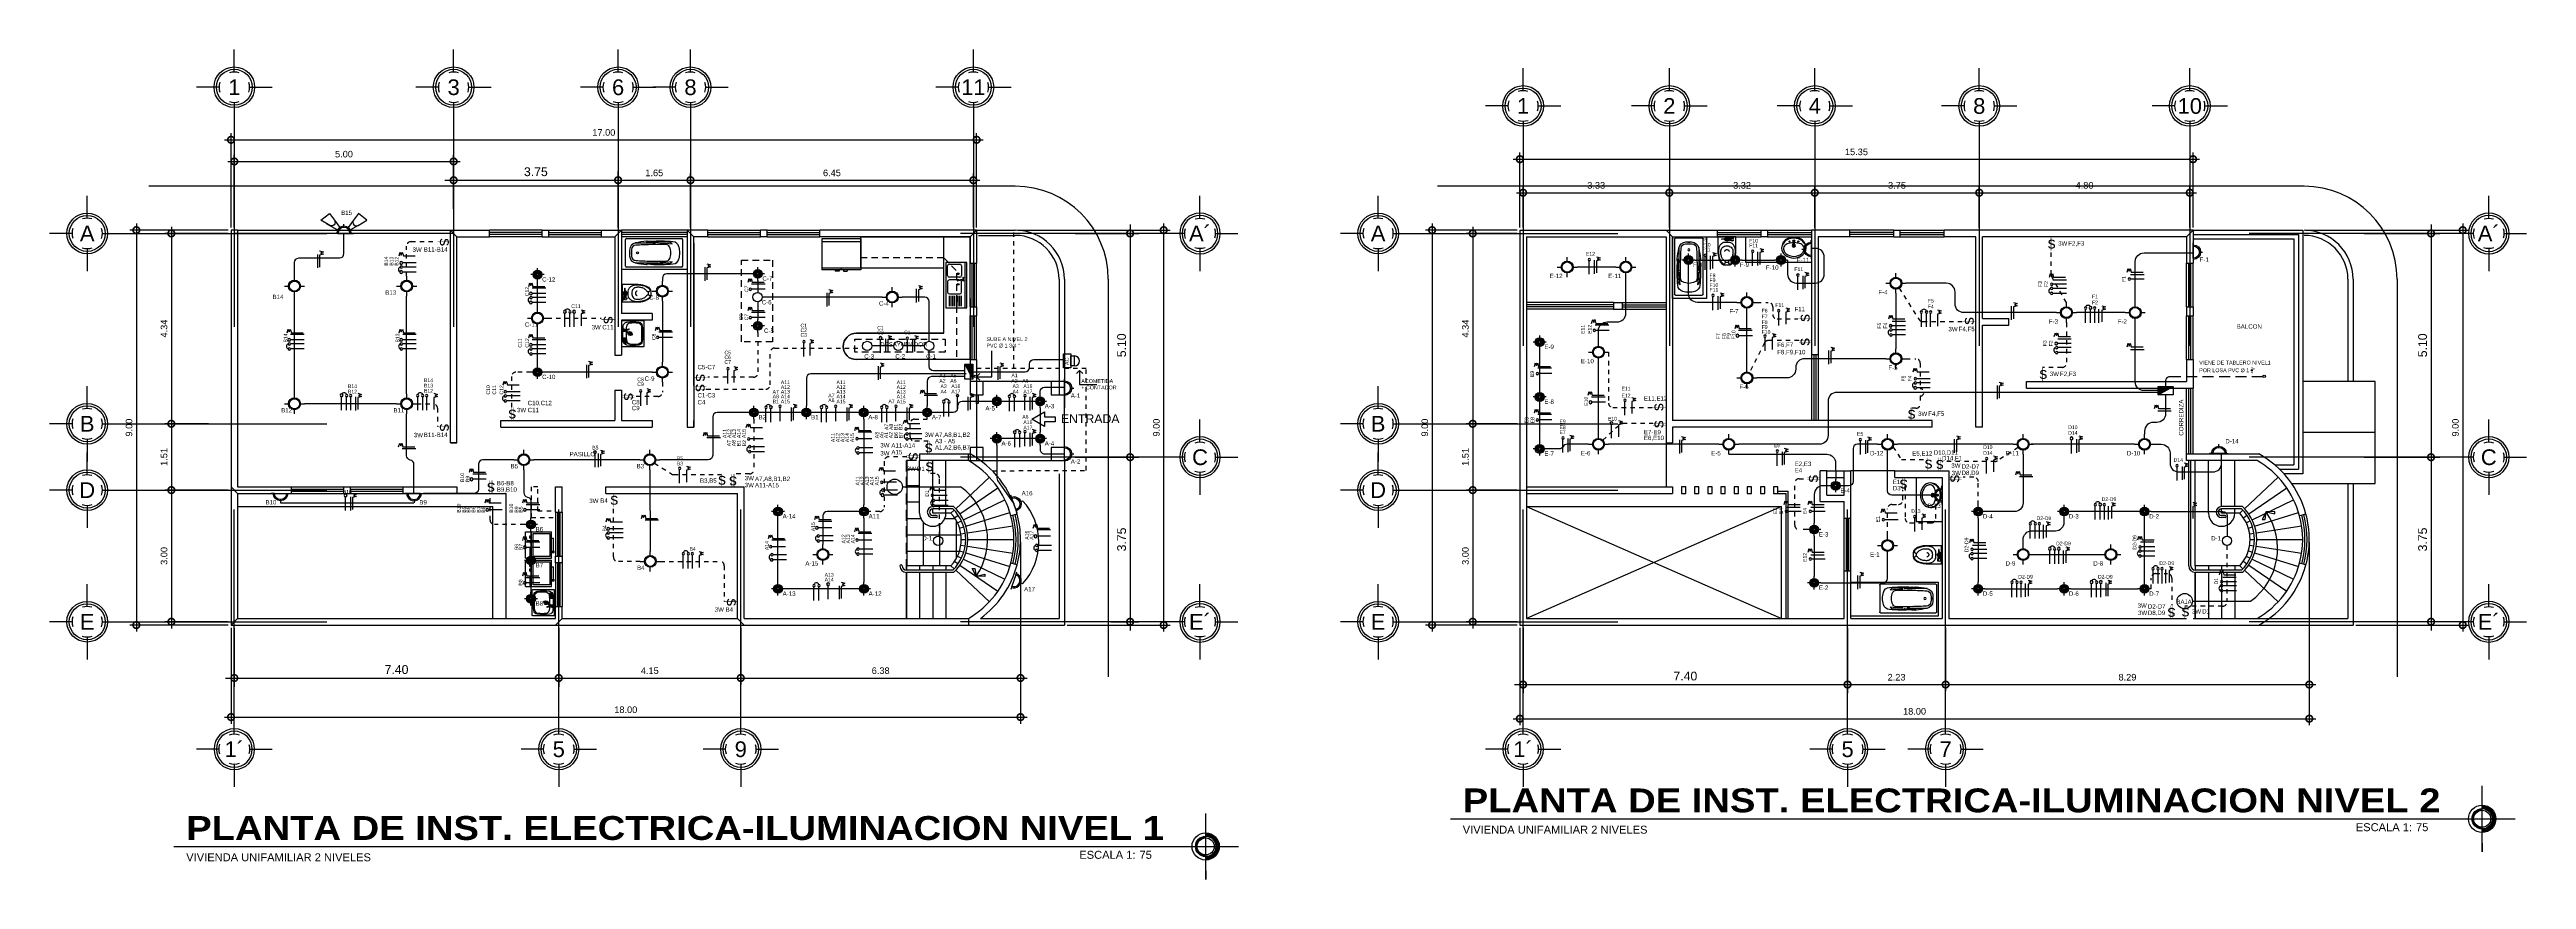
# Model space of a CAD drawing. Header units: inches. Extents: x -370 to 18, y -197 to 199.
# Drawn here: x -319.7 to -263.2, y -148.2 to -129.3 of the extents above; entities that cross this region are included whole.
import ezdxf
from ezdxf.enums import TextEntityAlignment as Align

# ---------------------------------------------------------------- set-up
doc = ezdxf.new("R2010")
doc.units = ezdxf.units.IN
doc.header["$MEASUREMENT"] = 0
doc.header["$PDMODE"] = 34
doc.header["$PDSIZE"] = 0.2
for name, pattern in [('CENTER2', [28.575, 19.05, -3.175, 3.175, -3.175]), ('DASHED', [0.75, 0.5, -0.25]), ('DASHED2', [0.375, 0.25, -0.125]), ('RAYITAS', [0.375, 0.25, -0.125])]:
    doc.linetypes.add(name, pattern=pattern)
for name, color, linetype in [('-EJES', 1, 'Continuous'), ('artefactos', 1, 'Continuous'), ('aux2', 194, 'Continuous'), ('ejes y cotas', 5, 'Continuous'), ('iluminacion', 2, 'Continuous'), ('labeltit', 3, 'Continuous'), ('MUEBLES', 7, 'Continuous'), ('PLANILLA', 7, 'Continuous'), ('sanitarios', 9, 'Continuous')]:
    doc.layers.add(name, color=color, linetype=linetype)
doc.styles.add('1', font='arial.ttf')
doc.styles.add('2', font='')
doc.styles.add('ARIAL', font='arial.ttf', dxfattribs={"height": 0.14})
doc.styles.get("Standard").update_dxf_attribs({"font": 'arial.ttf'})
doc.styles.add('Txt-02', font='ERASLGHT.TTF')
doc.styles.get('2').set_extended_font_data('Arial Black')
doc.dimstyles.new('E100', dxfattribs={"dimtxt": 0.15, "dimasz": 0.15, "dimexe": 0.15, "dimexo": 0.0625, "dimgap": 0.09, "dimtad": 1, "dimzin": 0, "dimdsep": 46, "dimtxsty": 'Standard', "dimblk": 'DOTSMALL', "dimcen": 0.09, "dimdle": 0.15, "dimclrd": 1, "dimclre": 1, "dimclrt": 2, "dimazin": 0, "dimtfac": 1, "dimtofl": 0, "dimtmove": 1, "dimatfit": 1, "dimldrblk": 'OPEN90', "dimfxl": 1, "dimtolj": 1, "dimtzin": 0, "dimarcsym": 0})

# ---------------------------------------------------------------- blocks, each defined once
blk = doc.blocks.new('lava_pl')
at = {"layer": 'artefactos'}
for p, q in [((-0.6, 0.6), (-0.6, 0)), ((-0.6, 0.6), (0, 0.6)), ((0, 0.6), (0, 0)), ((-0.6, 0.461), (0, 0.461)), ((-0.6, 0), (0, 0)), ((-0.574, 0.5), (-0.574, 0.461)), ((-0.352, 0.5), (-0.574, 0.5)), ((-0.473, 0), (-0.473, -0.055)), ((-0.439, 0), (-0.439, -0.055)), ((-0.352, 0.5), (-0.352, 0.461)), ((-0.248, 0.5), (-0.196, 0.5)), ((-0.248, 0.5), (-0.248, 0.463)), ((-0.248, 0.463), (-0.196, 0.463)), ((-0.222, 0.5), (-0.222, 0.463)), ((-0.196, 0.5), (-0.196, 0.463)), ((-0.143, 0.5), (-0.091, 0.5)), ((-0.143, 0.5), (-0.143, 0.463)), ((-0.143, 0.463), (-0.091, 0.463)), ((-0.117, 0.5), (-0.117, 0.463)), ((-0.091, 0.5), (-0.091, 0.463)), ((-0.473, -0.055), (-0.439, -0.055)), ((-0.439, 0), (-0.439, -0.04)), ((-0.439, -0.04), (-0.149, -0.04)), ((-0.149, 0), (-0.149, -0.04))]:
    blk.add_line(p, q, dxfattribs=at)
blk.add_lwpolyline([(-0.564, 0.421), (-0.037, 0.421), (-0.037, 0.04), (-0.564, 0.04)], close=True, dxfattribs=at)
blk = doc.blocks.new('lavamanos tlimpio')
at = {"layer": 'artefactos'}
for p, q in [((10.6, -10.3), (10.6, -3.5)), ((11.9, -10.4), (11.9, -3.5)), ((13.8, -10.4), (13.8, -3.7)), ((15.1, -10.6), (15.1, -3.7)), ((17, -10.7), (17, -3.9)), ((18.3, -11.1), (18.3, -3.9)), ((20.2, -11.5), (20.2, -4.8)), ((21.5, -13), (21.5, -4.8))]:
    blk.add_line(p, q, dxfattribs=at)
blk.add_lwpolyline([(30, -49.2), (30, -0.8, 0.414214), (29.2, 0), (-29.2, 0, 0.414214), (-30, -0.8), (-30, -49.2, 0.414214), (-29.2, -50), (29.2, -50, 0.414214)], format="xyb", close=True, dxfattribs=at)
for points in [[(-6.3, -2.5, 0.16165), (-7.8, -1.6), (-9.1, -0.8, 0.405288), (-11.2, -2), (-11.2, -3.5, 0.262176), (-10.5, -6.2)], [(-9.6, -4.3, 0.344116), (-9.7, -7.7), (-9.5, -8.3, -0.110943), (-9.5, -9.1), (-10.6, -16, 0.394589), (-10.1, -16.7), (-10, -16.7)], [(-6.8, -9.1, 0.076052), (-7.1, -9.7), (-9.1, -16.3, -0.394589), (-9.8, -16.8), (-10, -16.7)], [(-5.4, -7.7, 0.68313), (-7.9, -3.3)]]:
    blk.add_lwpolyline(points, format="xyb", dxfattribs=at)
for points in [[(-10.5, -6.2), (-9.9, -7.4)], [(-10.4, -3), (1.1, -23)], [(-8.6, -2), (2.9, -22)]]:
    blk.add_lwpolyline(points, dxfattribs=at)
for centre, radius, start, end in [((73, -25), 100, 171.9569, 188.0431), ((-17.1, -12.3), 9, 95.138, 171.9569), ((-17.1, -37.7), 9, 188.0431, 264.862), ((50, -27.8), 75, 172.9336, 187.0664), ((-16, -19.7), 8.5, 94.7912, 172.9336), ((-16, -36), 8.5, 187.0664, 265.2088), ((0, -202.5), 200, 93.2141, 95.138), ((0, 152.5), 200, 264.862, 275.138), ((0, -210.5), 200, 92.7843, 94.7912), ((0, 154.8), 200, 265.2088, 274.7912), ((-9.5, -2.5), 1.5, 9.298, 247.8045), ((-9.5, -2.5), 1, 30, 210), ((-7.5, -5), 2.75, 152.2794, 192.5302), ((-7.5, -5), 2.75, 351.5788, 108.8589), ((0, -210.5), 200, 91.7204, 92.1195), ((0, -202.5), 200, 84.862, 91.7916), ((0, -18.5), 4.5, 136.0639, 277.5113), ((0, -210.5), 200, 85.2728, 91.0678), ((0, -18.5), 3, 144.5233, 275.4767), ((0, -18.5), 4.5, 316.1452, 110.3438), ((0, -18.5), 3, 314.5724, 105.4276), ((2, -22.5), 1.5, 161.8103, 78.1897), ((2, -22.5), 1, 210, 30), ((10.1, -10.3), 0.5, 267.0983, 0), ((11.3, -3.5), 0.65, 0, 180), ((12.4, -10.4), 0.5, 180, 266.4399), ((13.3, -10.4), 0.5, 266.1822, 0), ((14.5, -3.7), 0.65, 0, 180), ((15.6, -10.6), 0.5, 180, 265.5232), ((16.5, -10.7), 0.5, 266.4637, 0), ((16, -19.7), 8.5, 7.0664, 86.7126), ((16, -36), 8.5, 274.7912, 352.9336), ((17.7, -3.9), 0.65, 0, 180), ((17.1, -12.3), 9, 8.0431, 84.862), ((17.1, -37.7), 9, 275.138, 351.9569), ((18.8, -11.1), 0.5, 180, 251.5041), ((19.7, -11.5), 0.5, 245.3398, 0), ((20.9, -4.8), 0.65, 0, 179.9999), ((22, -13), 0.5, 180, 227.7171), ((-50, -27.8), 75, 352.9336, 7.0664), ((-73, -25), 100, 351.9569, 8.0431)]:
    blk.add_arc(centre, radius, start, end, dxfattribs=at)
blk = doc.blocks.new('BC-P3')
at = {"color": 1}
for p, q in [((-0.352, 0), (0.352, 0)), ((-0.375, -1.477), (-0.375, -0.023)), ((-0.299, -0.646), (-0.304, -0.562)), ((-0.295, -0.615), (-0.289, -0.545)), ((-0.295, -0.615), (-0.29, -0.621)), ((-0.289, -0.545), (-0.288, -0.546)), ((-0.289, -0.622), (-0.278, -0.816)), ((-0.26, -0.847), (-0.285, -0.558)), ((-0.26, -0.25), (-0.26, -0.65)), ((0.26, -0.25), (0.26, -0.65)), ((0.26, -0.847), (0.285, -0.558)), ((0.289, -0.622), (0.278, -0.816)), ((0.289, -0.545), (0.288, -0.546)), ((0.295, -0.615), (0.289, -0.545)), ((0.295, -0.615), (0.29, -0.621)), ((0.299, -0.646), (0.304, -0.562)), ((0.375, -0.023), (0.375, -1.477)), ((-0.295, -0.835), (-0.28, -0.82)), ((-0.295, -0.885), (-0.295, -0.835)), ((-0.295, -0.885), (-0.261, -0.851)), ((0.295, -0.885), (0.261, -0.851)), ((0.295, -0.835), (0.28, -0.82)), ((0.295, -0.885), (0.295, -0.835)), ((0.352, -1.5), (-0.352, -1.5))]:
    blk.add_line(p, q, dxfattribs=at)
blk.add_lwpolyline([(-0.026, -0.108, 0.338364), (-0.025, -0.109, 0.038384), (-0.018, -0.11, 0.0164), (-0.01, -0.111, 0.011665), (0.002, -0.111, 0.011665), (0.013, -0.111, 0.0164), (0.021, -0.11, 0.038384), (0.029, -0.109, 0.338364), (0.029, -0.108, 0.338364), (0.029, -0.107, 0.038384), (0.021, -0.106, 0.0164), (0.013, -0.105, 0.011665), (0.002, -0.105, 0.011665), (-0.01, -0.105, 0.0164), (-0.018, -0.106, 0.038384), (-0.025, -0.107, 0.338364)], format="xyb", close=True, dxfattribs=at)
blk.add_circle((0, -0.31), 0.0275, dxfattribs=at)
for centre, radius, start, end in [((-0.352, -0.023), 0.023, 90, 180), ((-0.205, -0.556), 0.1, 174.45872, 183.78321), ((2.677, -0.835), 2.995, 168.98385, 174.45872), ((-0.389, -0.652), 0.09, 356.4609, 3.78321), ((-0.291, -0.622), 0.002, 5, 45.7989), ((-0.289, -0.548), 0.002, 12.28041, 69.25291), ((-0.384, -0.569), 0.1, 4.12515, 12.28041), ((-0.067, -0.301), 0.2, 92.12388, 168.98385), ((4.742, -0.654), 5.002, 179.95577, 181.46375), ((8.359, -0.88), 8.578, 178.46078, 181.23964), ((7.962, -0.768), 8.179, 176.46704, 179.17039), ((-0.082, -0.272), 0.12, 92.55385, 176.46704), ((0, -2.1), 1.95, 90, 92.55385), ((0, -2.1), 2, 90, 92.12388), ((0, -2.1), 2, 87.87612, 90), ((0, -2.1), 1.95, 87.44615, 90), ((0.067, -0.301), 0.2, 11.01615, 87.87612), ((0.082, -0.272), 0.12, 3.53296, 87.44615), ((-7.962, -0.768), 8.179, 0.82961, 3.53296), ((-8.359, -0.88), 8.578, 358.76036, 1.53922), ((-4.742, -0.654), 5.002, 358.53625, 0.04423), ((-2.677, -0.835), 2.995, 5.54128, 11.01615), ((0.384, -0.569), 0.1, 167.71959, 175.87485), ((0.289, -0.548), 0.002, 110.74709, 167.71959), ((0.291, -0.622), 0.002, 134.2011, 175), ((0.389, -0.652), 0.09, 176.21679, 183.5391), ((0.205, -0.556), 0.1, 356.21679, 5.54128), ((0.352, -0.023), 0.023, 0, 90), ((3.668, -0.903), 3.974, 176.4609, 184.94181), ((-0.112, -1.23), 0.18, 184.94181, 254.47903), ((4.351, -0.851), 4.64, 180.34512, 183.62539), ((-0.284, -0.816), 0.006, 315, 3.25052), ((-0.18, -1.139), 0.1, 182.91722, 241.94627), ((-0.266, -0.847), 0.006, 315, 5), ((4.742, -0.654), 5.002, 182.73477, 186.58735), ((-0.117, -1.064), 0.1, 181.23964, 243.87909), ((0, -0.825), 0.366, 243.87909, 270), ((0, -0.825), 0.366, 270, 296.12091), ((0.117, -1.064), 0.1, 296.12091, 358.76036), ((0.112, -1.23), 0.18, 285.52097, 355.05819), ((-4.742, -0.654), 5.002, 353.41265, 357.26523), ((0.18, -1.139), 0.1, 298.05373, 357.08278), ((0.266, -0.847), 0.006, 175, 225), ((0.284, -0.816), 0.006, 176.74948, 225), ((-4.351, -0.851), 4.64, 356.37461, 359.65488), ((-3.668, -0.903), 3.974, 355.05819, 3.5391), ((-0.352, -1.477), 0.023, 180, 270), ((0, -0.825), 0.6, 254.47903, 270), ((0, -0.825), 0.6, 270, 285.52097), ((0.352, -1.477), 0.023, 270, 0)]:
    blk.add_arc(centre, radius, start, end, dxfattribs=at)
blk = doc.blocks.new('lo')
at = {"layer": 'artefactos', "color": 1, "linetype": 'Continuous'}
for p, q in [((0.036, 0.012), (0.124, 0.012)), ((0.036, -0.012), (0.124, -0.012))]:
    blk.add_line(p, q, dxfattribs=at)
at = {"layer": 'artefactos', "color": 1}
blk.add_lwpolyline([(-0.175, -0.206, 0.225897), (-0.02, -0.28, 0.302325), (0.197, -0.136, 0.099436), (0.224, 0, 0.099436), (0.197, 0.136, 0.302325), (-0.02, 0.28, 0.225897), (-0.175, 0.206, 0.172204), (-0.248, 0, 0.172204)], format="xyb", close=True, dxfattribs=at)
blk.add_lwpolyline([(-0.144, 0.181, 0.172204), (-0.208, 0, 0.172204), (-0.144, -0.181)], format="xyb", dxfattribs=at)
at = {"layer": 'artefactos', "color": 1, "linetype": 'Continuous'}
blk.add_circle((0.144, 0), 0.0233, dxfattribs=at)
at = {"layer": 'artefactos', "color": 1}
for centre, radius, start, end in [((-0.054, 0.024), 0.258, 82.5047, 82.5047), ((-0.054, -0.024), 0.258, 277.4953, 277.4953), ((-0.02, 0.08), 0.16, 117.069, 140.9171), ((-0.038, 0.114), 0.121, 20.3585, 117.069), ((-0.346, 0), 0.45, 1.4812, 20.3585), ((-0.02, -0.08), 0.16, 219.0829, 242.931), ((-0.038, -0.114), 0.121, 242.931, 339.6415), ((-0.346, 0), 0.45, 339.6415, 358.5184)]:
    blk.add_arc(centre, radius, start, end, dxfattribs=at)
at = {"layer": 'artefactos', "color": 1, "linetype": 'Continuous'}
blk.add_arc((0.036, 0), 0.0116, 90, 270, dxfattribs=at)
at = {"layer": 'aux2', "color": 1}
for centre, radius in [((0.131, 0.1), 0.015), ((0.144, 0), 0.0175), ((0.131, -0.1), 0.015)]:
    blk.add_circle(centre, radius, dxfattribs=at)
for centre, radius, start, end in [((-0.054, 0.024), 0.258, 22.1793, 82.5047), ((0.037, 0), 0.0375, 18.0708, 341.925), ((0.037, 0), 0.023, 30.3811, 329.6115), ((-0.128, 0), 0.336, 0, 21.2533), ((-0.054, -0.024), 0.258, 277.4953, 337.8207), ((-0.128, 0), 0.336, 338.7467, 0)]:
    blk.add_arc(centre, radius, start, end, dxfattribs=at)
blk = doc.blocks.new('videt')
at = {"layer": 'artefactos', "color": 1}
blk.add_line((0.024, 0.29), (-0.044, 0.29), dxfattribs=at)
for points in [[(0.196, 0.029, 0.049648), (0.183, 0.159, 0.06346), (0.151, 0.256, 0.103485), (0.093, 0.331, 0.178458), (0.04, 0.351), (-0.06, 0.351, 0.178458), (-0.112, 0.331, 0.103485), (-0.17, 0.256, 0.06346), (-0.203, 0.159, 0.049648), (-0.216, 0.029), (-0.216, -0.293), (0.196, -0.293)], [(-0.104, 0.322, 0.103485), (-0.159, 0.251, 0.06346), (-0.191, 0.157, 0.049648), (-0.204, 0.029, 0.075858), (-0.192, -0.046, 0.086069), (-0.162, -0.106, 0.105985), (-0.113, -0.148, 0.126201), (-0.06, -0.162), (0.04, -0.162, 0.126201), (0.093, -0.148, 0.105985), (0.142, -0.106, 0.086069), (0.172, -0.046, 0.075858), (0.184, 0.029, 0.049648), (0.171, 0.157, 0.06346), (0.139, 0.251, 0.103485), (0.085, 0.322, 0.097511), (0.07, 0.328, 0.09808), (0.055, 0.328, 0.098895), (0.041, 0.322, 0.099479), (0.03, 0.311, 0.099479), (0.025, 0.297, 0.098895), (0.025, 0.282, 0.09808), (0.031, 0.268, 0.097511), (0.041, 0.257, -0.102445), (0.087, 0.211, -0.077884), (0.116, 0.146, -0.065096), (0.127, 0.061, -0.024284), (0.125, 0.029, -0.115331), (0.115, -0.013, -0.103946), (0.086, -0.051, -0.091071), (0.043, -0.075, -0.083675), (-0.01, -0.084, -0.083675), (-0.063, -0.075, -0.091071), (-0.105, -0.051, -0.103946), (-0.135, -0.013, -0.115331), (-0.145, 0.029, -0.024284), (-0.146, 0.061, -0.065096), (-0.135, 0.146, -0.077884), (-0.106, 0.211, -0.102445), (-0.061, 0.257, 0.097511), (-0.05, 0.268, 0.09808), (-0.044, 0.282, 0.098895), (-0.044, 0.297, 0.099479), (-0.05, 0.311, 0.099479), (-0.061, 0.322, 0.098895), (-0.075, 0.328, 0.09808), (-0.09, 0.328, 0.097511)]]:
    blk.add_lwpolyline(points, format="xyb", close=True, dxfattribs=at)
blk.add_lwpolyline([(0.04, 0.043, -0.111064), (0.036, 0.026, -0.102841), (0.025, 0.012, -0.093011), (0.01, 0.003, -0.087082), (-0.01, -0.001, -0.087082), (-0.029, 0.003, -0.093011), (-0.045, 0.012, -0.102841), (-0.056, 0.026, -0.111064), (-0.06, 0.043, -0.111064)], format="xyb", dxfattribs=at)
at = {"layer": 'aux2', "color": 1}
for p, q in [((-0.166, -0.293), (-0.166, -0.281)), ((-0.166, -0.293), (-0.091, -0.293)), ((-0.154, -0.215), (-0.154, -0.203)), ((-0.083, -0.215), (-0.154, -0.215)), ((-0.083, -0.259), (-0.154, -0.259)), ((-0.154, -0.277), (-0.154, -0.259)), ((-0.15, -0.206), (-0.15, -0.201)), ((-0.15, -0.276), (-0.15, -0.265)), ((-0.135, -0.209), (-0.147, -0.209)), ((-0.135, -0.262), (-0.147, -0.262)), ((-0.132, -0.206), (-0.132, -0.197)), ((-0.132, -0.274), (-0.132, -0.265)), ((-0.125, -0.206), (-0.125, -0.197)), ((-0.125, -0.274), (-0.125, -0.265)), ((-0.11, -0.209), (-0.122, -0.209)), ((-0.11, -0.262), (-0.122, -0.262)), ((-0.107, -0.206), (-0.107, -0.201)), ((-0.107, -0.276), (-0.107, -0.265)), ((-0.104, -0.215), (-0.104, -0.203)), ((-0.104, -0.277), (-0.104, -0.259)), ((-0.091, -0.293), (-0.091, -0.281)), ((-0.083, -0.212), (-0.07, -0.212)), ((-0.083, -0.262), (-0.083, -0.212)), ((-0.083, -0.237), (-0.07, -0.237)), ((-0.083, -0.262), (-0.07, -0.262)), ((-0.07, -0.262), (-0.07, -0.212)), ((-0.058, -0.215), (-0.07, -0.215)), ((-0.058, -0.259), (-0.07, -0.259)), ((-0.046, -0.212), (-0.058, -0.212)), ((-0.058, -0.262), (-0.058, -0.212)), ((-0.046, -0.262), (-0.058, -0.262)), ((0.047, -0.221), (0.031, -0.221)), ((0.047, -0.252), (0.031, -0.252)), ((0.047, -0.252), (0.047, -0.221)), ((0.05, -0.234), (0.106, -0.234)), ((0.05, -0.24), (0.106, -0.24))]:
    blk.add_line(p, q, dxfattribs=at)
blk.add_lwpolyline([(-0.035, -0.237), (-0.022, -0.259), (0.003, -0.259), (0.015, -0.237), (0.003, -0.215), (-0.022, -0.215)], close=True, dxfattribs=at)
for centre, radius in [((-0.01, -0.237), 0.0437), ((-0.01, -0.236), 0.025), ((-0.01, -0.237), 0.025), ((-0.01, -0.237), 0.00855)]:
    blk.add_circle(centre, radius, dxfattribs=at)
for centre, radius, start, end in [((-0.129, -0.39), 0.116, 71.0754, 108.9246), ((-0.119, -0.237), 0.0406, 147.7952, 212.2048), ((-0.129, -0.25), 0.0531, 61.9275, 118.0725), ((-0.147, -0.206), 0.00312, 180, 270), ((-0.147, -0.265), 0.00312, 90, 180), ((-0.135, -0.206), 0.00312, 270, 0), ((-0.135, -0.265), 0.00312, 0, 90), ((-0.122, -0.206), 0.00312, 180, 270), ((-0.122, -0.265), 0.00312, 90, 180), ((-0.11, -0.206), 0.00312, 270, 0), ((-0.11, -0.265), 0.00312, 0, 90), ((-0.138, -0.237), 0.0406, 327.7958, 32.2042), ((0.05, -0.231), 0.00312, 180, 270), ((0.05, -0.243), 0.00312, 90, 180), ((0.106, -0.237), 0.00312, 270, 90)]:
    blk.add_arc(centre, radius, start, end, dxfattribs=at)
blk = doc.blocks.new('lp')
at = {"layer": 'artefactos', "color": 1}
for p, q in [((687.89, 606.665), (687.89, 605.365)), ((688.49, 606.665), (687.89, 606.665)), ((687.94, 606.665), (687.94, 605.365)), ((688.49, 605.365), (688.49, 606.665)), ((688.159, 605.892), (687.994, 605.844)), ((688.163, 605.876), (687.996, 605.835)), ((688.04, 606.215), (688.04, 605.915)), ((688.04, 605.465), (688.04, 605.74)), ((688.39, 606.265), (688.09, 606.265)), ((688.09, 605.79), (688.19, 605.79)), ((688.116, 605.865), (688.19, 605.865)), ((688.19, 605.865), (688.39, 605.865)), ((688.19, 605.79), (688.39, 605.79)), ((688.44, 605.915), (688.44, 606.215)), ((688.44, 605.74), (688.44, 605.465)), ((687.89, 605.365), (688.49, 605.365)), ((688.39, 605.415), (688.09, 605.415))]:
    blk.add_line(p, q, dxfattribs=at)
for centre, radius, start, end in [((687.995, 605.84), 0.00485, 105, 285), ((688.09, 606.215), 0.05, 90, 180), ((688.09, 605.915), 0.05, 180, 250.92419), ((688.09, 605.74), 0.05, 90, 180), ((688.161, 605.884), 0.00791, 282.47533, 107.52467), ((688.39, 606.215), 0.05, 0, 90), ((688.39, 605.915), 0.05, 270, 0), ((688.39, 605.74), 0.05, 0, 90), ((688.09, 605.465), 0.05, 180, 270), ((688.39, 605.465), 0.05, 270, 0)]:
    blk.add_arc(centre, radius, start, end, dxfattribs=at)
at = {"layer": 'aux2', "color": 1}
for p, q in [((688.04, 606.615), (688.04, 606.315)), ((688.04, 606.615), (688.04, 606.315)), ((688.04, 606.615), (688.04, 606.315)), ((688.04, 606.615), (688.04, 606.315)), ((688.09, 606.615), (688.09, 606.315)), ((688.14, 606.615), (688.14, 606.315)), ((688.19, 606.615), (688.19, 606.315)), ((688.24, 606.615), (688.24, 606.315)), ((688.29, 606.615), (688.29, 606.315)), ((688.34, 606.615), (688.34, 606.315)), ((688.39, 606.615), (688.39, 606.315)), ((687.988, 605.879), (687.98, 605.873)), ((687.988, 605.801), (687.98, 605.806)), ((687.991, 605.874), (687.983, 605.869)), ((687.991, 605.805), (687.983, 605.81)), ((687.984, 605.892), (687.989, 605.885)), ((687.984, 605.787), (687.989, 605.794)), ((687.988, 605.895), (687.993, 605.888)), ((687.988, 605.784), (687.993, 605.792)), ((687.997, 605.873), (688.002, 605.866)), ((687.997, 605.806), (688.002, 605.813)), ((688.007, 605.892), (687.999, 605.887)), ((688.007, 605.787), (687.999, 605.793)), ((688.001, 605.876), (688.006, 605.869)), ((688.001, 605.803), (688.006, 605.81)), ((688.01, 605.887), (688.002, 605.882)), ((688.01, 605.792), (688.002, 605.797))]:
    blk.add_line(p, q, dxfattribs=at)
for centre, radius in [((687.995, 605.88), 0.00381), ((687.995, 605.799), 0.00381), ((688.14, 605.99), 0.025), ((688.14, 605.69), 0.025)]:
    blk.add_circle(centre, radius, dxfattribs=at)
for centre, radius, start, end in [((687.982, 605.871), 0.00259, 125, 305), ((687.982, 605.808), 0.00259, 55, 235), ((687.986, 605.894), 0.00259, 35, 215), ((687.986, 605.786), 0.00259, 145, 325), ((687.984, 605.882), 0.0051, 312.29389, 27.70611), ((687.984, 605.797), 0.0051, 332.29389, 47.70611), ((687.993, 605.87), 0.0051, 42.29389, 117.70611), ((687.993, 605.809), 0.0051, 242.29389, 317.70611), ((687.997, 605.891), 0.0051, 222.29389, 297.70611), ((687.997, 605.788), 0.0051, 62.29389, 137.70611), ((688.006, 605.879), 0.0051, 132.29389, 207.70611), ((688.006, 605.801), 0.0051, 152.29389, 227.70611), ((688.004, 605.867), 0.00259, 215, 35), ((688.004, 605.812), 0.00259, 325, 145), ((688.008, 605.89), 0.00259, 305, 125), ((688.008, 605.79), 0.00259, 235, 55)]:
    blk.add_arc(centre, radius, start, end, dxfattribs=at)
blk = doc.blocks.new('A$C78C0248E')
at = {"layer": 'artefactos', "color": 2}
for p, q in [((0.244, 0.263), (-0.325, 0.263)), ((-0.325, 0.263), (-0.325, -0.186)), ((0.244, 0.223), (-0.325, 0.223)), ((0.244, 0.263), (0.244, -0.186)), ((0.244, -0.166), (-0.325, -0.166)), ((0.244, -0.186), (-0.325, -0.186)), ((-0.127, -0.186), (-0.127, -0.206)), ((-0.071, -0.206), (-0.127, -0.206)), ((-0.071, -0.186), (-0.071, -0.206)), ((-0.04, -0.166), (-0.04, -0.186)), ((-0.009, -0.186), (-0.009, -0.206)), ((-0.009, -0.206), (0.047, -0.206)), ((0.047, -0.186), (0.047, -0.206))]:
    blk.add_line(p, q, dxfattribs=at)
blk = doc.blocks.new('EJE NORTE NUEVO')
at = {"color": 8}
for p, q in [((0, 3.252), (0, 3.764)), ((-0.347, 2.905), (-0.859, 2.905)), ((0.347, 2.905), (0.859, 2.905))]:
    blk.add_line(p, q, dxfattribs=at)
at = {"color": 2, "linetype": 'CENTER2'}
blk.add_line((0, 2.558), (0, -2.558), dxfattribs=at)
at = {"color": 8}
blk.add_circle((0, 2.905), 0.463, dxfattribs=at)
at = {"color": 4}
blk.add_circle((0, 2.905), 0.409, dxfattribs=at)
at = {"color": 8}
for start, end in [(160.6993, 199.2784), (71.4161, 108.5839), (341.7694, 18.2529), (251.0526, 288.9474)]:
    blk.add_arc((0, 2.905), 0.347, start, end, dxfattribs=at)
at = {"color": 4}
blk.add_attdef('A', text='', height=0.358, dxfattribs=at).set_placement((0, 2.905), align=Align.MIDDLE_CENTER)
blk = doc.blocks.new('_DotSmall')
at = {"color": 0, "linetype": 'ByBlock', "const_width": 0.5}
blk.add_lwpolyline([(-0.0625, 0, 1), (0.0625, 0, 1)], format="xyb", close=True, dxfattribs=at)
blk = doc.blocks.new('*D190')
at = {"color": 1, "lineweight": -2, "transparency": 16777216}
for p, q in [((-0.075, 10.565), (5.225, 10.565)), ((0.075, 9.062), (0.075, 10.715)), ((5.075, 9.489), (5.075, 10.715))]:
    blk.add_line(p, q, dxfattribs=at)
at = {"layer": 'DEFPOINTS', "color": 0, "transparency": 16777216}
for p in [(5.075, 10.565), (5.075, 9.427), (0.075, 9)]:
    blk.add_point(p, dxfattribs=at)
at = {"color": 1, "lineweight": -2, "transparency": 16777216, "xscale": 0.3, "yscale": 0.3, "zscale": 0.3, "rotation": 180}
blk.add_blockref('_DotSmall', (0.075, 10.565), dxfattribs=at)
at = {"color": 1, "lineweight": -2, "transparency": 16777216, "xscale": 0.3, "yscale": 0.3, "zscale": 0.3}
blk.add_blockref('_DotSmall', (5.075, 10.565), dxfattribs=at)
at = {"color": 2, "transparency": 16777216, "insert": (2.575, 10.731), "char_height": 0.15, "attachment_point": 5}
blk.add_mtext('\\A1;5.00', dxfattribs=at)
blk = doc.blocks.new('_Open90')
at = {"color": 0, "linetype": 'ByBlock', "lineweight": -2}
for p, q in [((0, 0), (-1, 0)), ((-0.5, 0.5), (0, 0)), ((0, 0), (-0.5, -0.5))]:
    blk.add_line(p, q, dxfattribs=at)
blk = doc.blocks.new('*D138')
at = {"color": 1, "lineweight": -2, "transparency": 16777216}
for p, q in [((-237.138, 115.422), (-232.988, 115.422)), ((-236.938, 114.773), (-236.938, 115.622)), ((-233.188, 114.347), (-233.188, 115.622))]:
    blk.add_line(p, q, dxfattribs=at)
at = {"layer": 'DEFPOINTS', "color": 0, "transparency": 16777216}
for p in [(-233.188, 115.422), (-236.938, 114.711), (-233.188, 114.284)]:
    blk.add_point(p, dxfattribs=at)
at = {"color": 1, "lineweight": -2, "transparency": 16777216, "xscale": 0.3, "yscale": 0.3, "zscale": 0.3, "rotation": 180}
blk.add_blockref('_DotSmall', (-236.938, 115.422), dxfattribs=at)
at = {"color": 1, "lineweight": -2, "transparency": 16777216, "xscale": 0.3, "yscale": 0.3, "zscale": 0.3}
blk.add_blockref('_DotSmall', (-233.188, 115.422), dxfattribs=at)
at = {"color": 2, "transparency": 16777216, "insert": (-235.063, 115.614), "char_height": 0.2, "attachment_point": 5}
blk.add_mtext('\\A1;3.75', dxfattribs=at)
blk = doc.blocks.new('*D470')
at = {"color": 1, "lineweight": -2, "transparency": 16777216}
for p, q in [((8.825, 9.062), (8.825, 10.288)), ((10.475, 9.062), (10.475, 10.288)), ((8.675, 10.138), (10.625, 10.138))]:
    blk.add_line(p, q, dxfattribs=at)
at = {"layer": 'DEFPOINTS', "color": 0, "transparency": 16777216}
for p in [(10.475, 10.138), (8.825, 9), (10.475, 9)]:
    blk.add_point(p, dxfattribs=at)
at = {"color": 1, "lineweight": -2, "transparency": 16777216, "xscale": 0.3, "yscale": 0.3, "zscale": 0.3, "rotation": 180}
blk.add_blockref('_DotSmall', (8.825, 10.138), dxfattribs=at)
at = {"color": 1, "lineweight": -2, "transparency": 16777216, "xscale": 0.3, "yscale": 0.3, "zscale": 0.3}
blk.add_blockref('_DotSmall', (10.475, 10.138), dxfattribs=at)
at = {"color": 2, "transparency": 16777216, "insert": (9.65, 10.304), "char_height": 0.15, "attachment_point": 5}
blk.add_mtext('\\A1;1.65', dxfattribs=at)
blk = doc.blocks.new('*D471')
at = {"color": 1, "lineweight": -2, "transparency": 16777216}
for p, q in [((10.475, 9.062), (10.475, 10.288)), ((16.925, 9.062), (16.925, 10.288)), ((10.325, 10.138), (17.075, 10.138))]:
    blk.add_line(p, q, dxfattribs=at)
at = {"layer": 'DEFPOINTS', "color": 0, "transparency": 16777216}
for p in [(16.925, 10.138), (10.475, 9), (16.925, 9)]:
    blk.add_point(p, dxfattribs=at)
at = {"color": 1, "lineweight": -2, "transparency": 16777216, "xscale": 0.3, "yscale": 0.3, "zscale": 0.3, "rotation": 180}
blk.add_blockref('_DotSmall', (10.475, 10.138), dxfattribs=at)
at = {"color": 1, "lineweight": -2, "transparency": 16777216, "xscale": 0.3, "yscale": 0.3, "zscale": 0.3}
blk.add_blockref('_DotSmall', (16.925, 10.138), dxfattribs=at)
at = {"color": 2, "transparency": 16777216, "insert": (13.7, 10.304), "char_height": 0.15, "attachment_point": 5}
blk.add_mtext('\\A1;6.45', dxfattribs=at)
blk = doc.blocks.new('*D472')
at = {"color": 1, "lineweight": -2, "transparency": 16777216}
for p, q in [((-0.15, 11.059), (17.15, 11.059)), ((0, 9.062), (0, 11.209)), ((17, 9.062), (17, 11.209))]:
    blk.add_line(p, q, dxfattribs=at)
at = {"layer": 'DEFPOINTS', "color": 0, "transparency": 16777216}
for p in [(17, 11.059), (0, 9), (17, 9)]:
    blk.add_point(p, dxfattribs=at)
at = {"color": 1, "lineweight": -2, "transparency": 16777216, "xscale": 0.3, "yscale": 0.3, "zscale": 0.3, "rotation": 180}
blk.add_blockref('_DotSmall', (0, 11.059), dxfattribs=at)
at = {"color": 1, "lineweight": -2, "transparency": 16777216, "xscale": 0.3, "yscale": 0.3, "zscale": 0.3}
blk.add_blockref('_DotSmall', (17, 11.059), dxfattribs=at)
at = {"color": 2, "transparency": 16777216, "insert": (8.5, 11.226), "char_height": 0.15, "attachment_point": 5}
blk.add_mtext('\\A1;17.00', dxfattribs=at)
blk = doc.blocks.new('*D493')
at = {"color": 1, "lineweight": -2, "transparency": 16777216}
for p, q in [((-1.361, 9.075), (-1.361, 4.437)), ((-0.062, 8.925), (-1.511, 8.925)), ((-0.512, 4.587), (-1.511, 4.587))]:
    blk.add_line(p, q, dxfattribs=at)
at = {"layer": 'DEFPOINTS', "color": 0, "transparency": 16777216}
for p in [(0, 8.925), (-1.361, 4.587), (-0.449, 4.587)]:
    blk.add_point(p, dxfattribs=at)
at = {"color": 1, "lineweight": -2, "transparency": 16777216, "xscale": 0.3, "yscale": 0.3, "zscale": 0.3}
for p, rotation in [((-1.361, 8.925), 90), ((-1.361, 4.587), 270)]:
    blk.add_blockref('_DotSmall', p, dxfattribs=dict(at, rotation=rotation))
at = {"color": 2, "transparency": 16777216, "insert": (-1.527, 6.756), "char_height": 0.15, "attachment_point": 5, "rotation": 90}
blk.add_mtext('\\A1;4.34', dxfattribs=at)
blk = doc.blocks.new('*D490')
at = {"color": 1, "lineweight": -2, "transparency": 16777216}
for p, q in [((-0.512, 4.587), (-1.511, 4.587)), ((-1.361, 4.737), (-1.361, 2.925)), ((-0.062, 3.075), (-1.511, 3.075))]:
    blk.add_line(p, q, dxfattribs=at)
at = {"layer": 'DEFPOINTS', "color": 0, "transparency": 16777216}
for p in [(-0.449, 4.587), (-1.361, 3.075), (0, 3.075)]:
    blk.add_point(p, dxfattribs=at)
at = {"color": 1, "lineweight": -2, "transparency": 16777216, "xscale": 0.3, "yscale": 0.3, "zscale": 0.3}
for p, rotation in [((-1.361, 4.587), 90), ((-1.361, 3.075), 270)]:
    blk.add_blockref('_DotSmall', p, dxfattribs=dict(at, rotation=rotation))
at = {"color": 2, "transparency": 16777216, "insert": (-1.527, 3.831), "char_height": 0.15, "attachment_point": 5, "rotation": 90}
blk.add_mtext('\\A1;1.51', dxfattribs=at)
blk = doc.blocks.new('*D473')
at = {"color": 1, "lineweight": -2, "transparency": 16777216}
for p, q in [((-0.062, 3.075), (-1.51, 3.075)), ((-1.36, 3.225), (-1.36, -0.075)), ((-0.062, 0.075), (-1.51, 0.075))]:
    blk.add_line(p, q, dxfattribs=at)
at = {"layer": 'DEFPOINTS', "color": 0, "transparency": 16777216}
for p in [(0, 3.075), (-1.36, 0.075), (0, 0.075)]:
    blk.add_point(p, dxfattribs=at)
at = {"color": 1, "lineweight": -2, "transparency": 16777216, "xscale": 0.3, "yscale": 0.3, "zscale": 0.3}
for p, rotation in [((-1.36, 3.075), 90), ((-1.36, 0.075), 270)]:
    blk.add_blockref('_DotSmall', p, dxfattribs=dict(at, rotation=rotation))
at = {"color": 2, "transparency": 16777216, "insert": (-1.527, 1.575), "char_height": 0.15, "attachment_point": 5, "rotation": 90}
blk.add_mtext('\\A1;3.00', dxfattribs=at)
blk = doc.blocks.new('*D474')
at = {"color": 1, "lineweight": -2, "transparency": 16777216}
for p, q in [((-2.159, 9.15), (-2.159, -0.15)), ((-0.062, 9), (-2.309, 9)), ((-0.062, 0), (-2.309, 0))]:
    blk.add_line(p, q, dxfattribs=at)
at = {"layer": 'DEFPOINTS', "color": 0, "transparency": 16777216}
for p in [(0, 9), (-2.159, 0), (0, 0)]:
    blk.add_point(p, dxfattribs=at)
at = {"color": 1, "lineweight": -2, "transparency": 16777216, "xscale": 0.3, "yscale": 0.3, "zscale": 0.3}
for p, rotation in [((-2.159, 9), 90), ((-2.159, 0), 270)]:
    blk.add_blockref('_DotSmall', p, dxfattribs=dict(at, rotation=rotation))
at = {"color": 2, "transparency": 16777216, "insert": (-2.326, 4.5), "char_height": 0.15, "attachment_point": 5, "rotation": 90}
blk.add_mtext('\\A1;9.00', dxfattribs=at)
blk = doc.blocks.new('*D139')
at = {"color": 1, "lineweight": -2, "transparency": 16777216}
for p, q in [((-241.938, 105.222), (-241.938, 103.877)), ((-234.541, 105.222), (-234.541, 103.877)), ((-242.138, 104.077), (-234.341, 104.077))]:
    blk.add_line(p, q, dxfattribs=at)
at = {"layer": 'DEFPOINTS', "color": 0, "transparency": 16777216}
for p in [(-241.938, 105.284), (-234.541, 105.284), (-234.541, 104.077)]:
    blk.add_point(p, dxfattribs=at)
at = {"color": 1, "lineweight": -2, "transparency": 16777216, "xscale": 0.3, "yscale": 0.3, "zscale": 0.3, "rotation": 180}
blk.add_blockref('_DotSmall', (-241.938, 104.077), dxfattribs=at)
at = {"color": 1, "lineweight": -2, "transparency": 16777216, "xscale": 0.3, "yscale": 0.3, "zscale": 0.3}
blk.add_blockref('_DotSmall', (-234.541, 104.077), dxfattribs=at)
at = {"color": 2, "transparency": 16777216, "insert": (-238.24, 104.269), "char_height": 0.2, "attachment_point": 5}
blk.add_mtext('\\A1;7.40', dxfattribs=at)
blk = doc.blocks.new('*D491')
at = {"color": 1, "lineweight": -2, "transparency": 16777216}
for p, q in [((7.472, -0.062), (7.472, -1.357)), ((11.622, -0.062), (11.622, -1.357)), ((7.322, -1.207), (11.772, -1.207))]:
    blk.add_line(p, q, dxfattribs=at)
at = {"layer": 'DEFPOINTS', "color": 0, "transparency": 16777216}
for p in [(7.472, 0), (11.622, 0), (11.622, -1.207)]:
    blk.add_point(p, dxfattribs=at)
at = {"color": 1, "lineweight": -2, "transparency": 16777216, "xscale": 0.3, "yscale": 0.3, "zscale": 0.3, "rotation": 180}
blk.add_blockref('_DotSmall', (7.472, -1.207), dxfattribs=at)
at = {"color": 1, "lineweight": -2, "transparency": 16777216, "xscale": 0.3, "yscale": 0.3, "zscale": 0.3}
blk.add_blockref('_DotSmall', (11.622, -1.207), dxfattribs=at)
at = {"color": 2, "transparency": 16777216, "insert": (9.547, -1.041), "char_height": 0.15, "attachment_point": 5}
blk.add_mtext('\\A1;4.15', dxfattribs=at)
blk = doc.blocks.new('*D475')
at = {"color": 1, "lineweight": -2, "transparency": 16777216}
for p, q in [((18, 1.887), (18, -2.248)), ((0, -0.062), (0, -2.248)), ((-0.15, -2.098), (18.15, -2.098))]:
    blk.add_line(p, q, dxfattribs=at)
at = {"layer": 'DEFPOINTS', "color": 0, "transparency": 16777216}
for p in [(18, 1.95), (0, 0), (18, -2.098)]:
    blk.add_point(p, dxfattribs=at)
at = {"color": 1, "lineweight": -2, "transparency": 16777216, "xscale": 0.3, "yscale": 0.3, "zscale": 0.3, "rotation": 180}
blk.add_blockref('_DotSmall', (0, -2.098), dxfattribs=at)
at = {"color": 1, "lineweight": -2, "transparency": 16777216, "xscale": 0.3, "yscale": 0.3, "zscale": 0.3}
blk.add_blockref('_DotSmall', (18, -2.098), dxfattribs=at)
at = {"color": 2, "transparency": 16777216, "insert": (9, -1.931), "char_height": 0.15, "attachment_point": 5}
blk.add_mtext('\\A1;18.00', dxfattribs=at)
blk = doc.blocks.new('*D476')
at = {"color": 1, "lineweight": -2, "transparency": 16777216}
for p, q in [((11.622, -0.062), (11.622, -1.357)), ((18, -0.062), (18, -1.357)), ((11.472, -1.207), (18.15, -1.207))]:
    blk.add_line(p, q, dxfattribs=at)
at = {"layer": 'DEFPOINTS', "color": 0, "transparency": 16777216}
for p in [(11.622, 0), (18, 0), (18, -1.207)]:
    blk.add_point(p, dxfattribs=at)
at = {"color": 1, "lineweight": -2, "transparency": 16777216, "xscale": 0.3, "yscale": 0.3, "zscale": 0.3, "rotation": 180}
blk.add_blockref('_DotSmall', (11.622, -1.207), dxfattribs=at)
at = {"color": 1, "lineweight": -2, "transparency": 16777216, "xscale": 0.3, "yscale": 0.3, "zscale": 0.3}
blk.add_blockref('_DotSmall', (18, -1.207), dxfattribs=at)
at = {"color": 2, "transparency": 16777216, "insert": (14.811, -1.041), "char_height": 0.15, "attachment_point": 5}
blk.add_mtext('\\A1;6.38', dxfattribs=at)
blk = doc.blocks.new('*D140')
at = {"color": 1, "lineweight": -2, "transparency": 16777216}
for p, q in [((-222.764, 114.209), (-221.314, 114.209)), ((-221.514, 114.409), (-221.514, 108.909)), ((-222.764, 109.109), (-221.314, 109.109))]:
    blk.add_line(p, q, dxfattribs=at)
at = {"layer": 'DEFPOINTS', "color": 0, "transparency": 16777216}
for p in [(-222.827, 114.209), (-222.827, 109.109), (-221.514, 109.109)]:
    blk.add_point(p, dxfattribs=at)
at = {"color": 1, "lineweight": -2, "transparency": 16777216, "xscale": 0.3, "yscale": 0.3, "zscale": 0.3}
for p, rotation in [((-221.514, 114.209), 90), ((-221.514, 109.109), 270)]:
    blk.add_blockref('_DotSmall', p, dxfattribs=dict(at, rotation=rotation))
at = {"color": 2, "transparency": 16777216, "insert": (-221.707, 111.659), "char_height": 0.2, "attachment_point": 5, "rotation": 90}
blk.add_mtext('\\A1;5.10', dxfattribs=at)
blk = doc.blocks.new('*D141')
at = {"color": 1, "lineweight": -2, "transparency": 16777216}
for p, q in [((-222.764, 109.109), (-221.314, 109.109)), ((-221.514, 109.309), (-221.514, 105.159)), ((-221.951, 105.359), (-221.314, 105.359))]:
    blk.add_line(p, q, dxfattribs=at)
at = {"layer": 'DEFPOINTS', "color": 0, "transparency": 16777216}
for p in [(-222.827, 109.109), (-222.013, 105.359), (-221.514, 105.359)]:
    blk.add_point(p, dxfattribs=at)
at = {"color": 1, "lineweight": -2, "transparency": 16777216, "xscale": 0.3, "yscale": 0.3, "zscale": 0.3}
for p, rotation in [((-221.514, 109.109), 90), ((-221.514, 105.359), 270)]:
    blk.add_blockref('_DotSmall', p, dxfattribs=dict(at, rotation=rotation))
at = {"color": 2, "transparency": 16777216, "insert": (-221.707, 107.234), "char_height": 0.2, "attachment_point": 5, "rotation": 90}
blk.add_mtext('\\A1;3.75', dxfattribs=at)
blk = doc.blocks.new('*D477')
at = {"color": 1, "lineweight": -2, "transparency": 16777216}
for p, q in [((21.264, -0.15), (21.264, 9.15)), ((17.942, 9), (21.414, 9)), ((19.062, 0), (21.414, 0))]:
    blk.add_line(p, q, dxfattribs=at)
at = {"layer": 'DEFPOINTS', "color": 0, "transparency": 16777216}
for p in [(17.88, 9), (21.264, 9), (19, 0)]:
    blk.add_point(p, dxfattribs=at)
at = {"color": 1, "lineweight": -2, "transparency": 16777216, "xscale": 0.3, "yscale": 0.3, "zscale": 0.3}
for p, rotation in [((21.264, 9), 90), ((21.264, 0), 270)]:
    blk.add_blockref('_DotSmall', p, dxfattribs=dict(at, rotation=rotation))
at = {"color": 2, "transparency": 16777216, "insert": (21.098, 4.5), "char_height": 0.15, "attachment_point": 5, "rotation": 90}
blk.add_mtext('\\A1;9.00', dxfattribs=at)
blk = doc.blocks.new('*D478')
at = {"color": 1, "lineweight": -2, "transparency": 16777216}
for p, q in [((29.309, 9.853), (32.943, 9.853)), ((29.459, 9.062), (29.459, 10.003)), ((32.793, 9.062), (32.793, 10.003))]:
    blk.add_line(p, q, dxfattribs=at)
at = {"layer": 'DEFPOINTS', "color": 0, "transparency": 16777216}
for p in [(32.793, 9.853), (29.459, 9), (32.793, 9)]:
    blk.add_point(p, dxfattribs=at)
at = {"color": 1, "lineweight": -2, "transparency": 16777216, "xscale": 0.3, "yscale": 0.3, "zscale": 0.3, "rotation": 180}
blk.add_blockref('_DotSmall', (29.459, 9.853), dxfattribs=at)
at = {"color": 1, "lineweight": -2, "transparency": 16777216, "xscale": 0.3, "yscale": 0.3, "zscale": 0.3}
blk.add_blockref('_DotSmall', (32.793, 9.853), dxfattribs=at)
at = {"color": 2, "transparency": 16777216, "insert": (31.126, 10.02), "char_height": 0.15, "attachment_point": 5}
blk.add_mtext('\\A1;3.33', dxfattribs=at)
blk = doc.blocks.new('*D479')
at = {"color": 1, "lineweight": -2, "transparency": 16777216}
for p, q in [((32.643, 9.853), (36.259, 9.853)), ((32.793, 9.062), (32.793, 10.003)), ((36.109, 9.062), (36.109, 10.003))]:
    blk.add_line(p, q, dxfattribs=at)
at = {"layer": 'DEFPOINTS', "color": 0, "transparency": 16777216}
for p in [(36.109, 9.853), (32.793, 9), (36.109, 9)]:
    blk.add_point(p, dxfattribs=at)
at = {"color": 1, "lineweight": -2, "transparency": 16777216, "xscale": 0.3, "yscale": 0.3, "zscale": 0.3, "rotation": 180}
blk.add_blockref('_DotSmall', (32.793, 9.853), dxfattribs=at)
at = {"color": 1, "lineweight": -2, "transparency": 16777216, "xscale": 0.3, "yscale": 0.3, "zscale": 0.3}
blk.add_blockref('_DotSmall', (36.109, 9.853), dxfattribs=at)
at = {"color": 2, "transparency": 16777216, "insert": (34.451, 10.02), "char_height": 0.15, "attachment_point": 5}
blk.add_mtext('\\A1;3.32', dxfattribs=at)
blk = doc.blocks.new('*D480')
at = {"color": 1, "lineweight": -2, "transparency": 16777216}
for p, q in [((35.959, 9.853), (40.009, 9.853)), ((36.109, 9.062), (36.109, 10.003)), ((39.859, 9.062), (39.859, 10.003))]:
    blk.add_line(p, q, dxfattribs=at)
at = {"layer": 'DEFPOINTS', "color": 0, "transparency": 16777216}
for p in [(39.859, 9.853), (36.109, 9), (39.859, 9)]:
    blk.add_point(p, dxfattribs=at)
at = {"color": 1, "lineweight": -2, "transparency": 16777216, "xscale": 0.3, "yscale": 0.3, "zscale": 0.3, "rotation": 180}
blk.add_blockref('_DotSmall', (36.109, 9.853), dxfattribs=at)
at = {"color": 1, "lineweight": -2, "transparency": 16777216, "xscale": 0.3, "yscale": 0.3, "zscale": 0.3}
blk.add_blockref('_DotSmall', (39.859, 9.853), dxfattribs=at)
at = {"color": 2, "transparency": 16777216, "insert": (37.984, 10.02), "char_height": 0.15, "attachment_point": 5}
blk.add_mtext('\\A1;3.75', dxfattribs=at)
blk = doc.blocks.new('*D481')
at = {"color": 1, "lineweight": -2, "transparency": 16777216}
for p, q in [((39.709, 9.853), (44.809, 9.853)), ((39.859, 9.062), (39.859, 10.003)), ((44.659, 9.062), (44.659, 10.003))]:
    blk.add_line(p, q, dxfattribs=at)
at = {"layer": 'DEFPOINTS', "color": 0, "transparency": 16777216}
for p in [(44.659, 9.853), (39.859, 9), (44.659, 9)]:
    blk.add_point(p, dxfattribs=at)
at = {"color": 1, "lineweight": -2, "transparency": 16777216, "xscale": 0.3, "yscale": 0.3, "zscale": 0.3, "rotation": 180}
blk.add_blockref('_DotSmall', (39.859, 9.853), dxfattribs=at)
at = {"color": 1, "lineweight": -2, "transparency": 16777216, "xscale": 0.3, "yscale": 0.3, "zscale": 0.3}
blk.add_blockref('_DotSmall', (44.659, 9.853), dxfattribs=at)
at = {"color": 2, "transparency": 16777216, "insert": (42.259, 10.02), "char_height": 0.15, "attachment_point": 5}
blk.add_mtext('\\A1;4.80', dxfattribs=at)
blk = doc.blocks.new('*D482')
at = {"color": 1, "lineweight": -2, "transparency": 16777216}
for p, q in [((29.384, 9.062), (29.384, 10.767)), ((44.734, 9.062), (44.734, 10.767)), ((29.234, 10.617), (44.884, 10.617))]:
    blk.add_line(p, q, dxfattribs=at)
at = {"layer": 'DEFPOINTS', "color": 0, "transparency": 16777216}
for p in [(44.734, 10.617), (29.384, 9), (44.734, 9)]:
    blk.add_point(p, dxfattribs=at)
at = {"color": 1, "lineweight": -2, "transparency": 16777216, "xscale": 0.3, "yscale": 0.3, "zscale": 0.3, "rotation": 180}
blk.add_blockref('_DotSmall', (29.384, 10.617), dxfattribs=at)
at = {"color": 1, "lineweight": -2, "transparency": 16777216, "xscale": 0.3, "yscale": 0.3, "zscale": 0.3}
blk.add_blockref('_DotSmall', (44.734, 10.617), dxfattribs=at)
at = {"color": 2, "transparency": 16777216, "insert": (37.059, 10.783), "char_height": 0.15, "attachment_point": 5}
blk.add_mtext('\\A1;15.35', dxfattribs=at)
blk = doc.blocks.new('*D483')
at = {"color": 1, "lineweight": -2, "transparency": 16777216}
for p, q in [((28.31, 9.075), (28.31, 4.437)), ((29.322, 8.925), (28.16, 8.925)), ((29.322, 4.587), (28.16, 4.587))]:
    blk.add_line(p, q, dxfattribs=at)
at = {"layer": 'DEFPOINTS', "color": 0, "transparency": 16777216}
for p in [(29.384, 8.925), (28.31, 4.587), (29.384, 4.587)]:
    blk.add_point(p, dxfattribs=at)
at = {"color": 1, "lineweight": -2, "transparency": 16777216, "xscale": 0.3, "yscale": 0.3, "zscale": 0.3}
for p, rotation in [((28.31, 8.925), 90), ((28.31, 4.587), 270)]:
    blk.add_blockref('_DotSmall', p, dxfattribs=dict(at, rotation=rotation))
at = {"color": 2, "transparency": 16777216, "insert": (28.144, 6.756), "char_height": 0.15, "attachment_point": 5, "rotation": 90}
blk.add_mtext('\\A1;4.34', dxfattribs=at)
blk = doc.blocks.new('*D484')
at = {"color": 1, "lineweight": -2, "transparency": 16777216}
for p, q in [((29.322, 4.587), (28.16, 4.587)), ((28.31, 4.737), (28.31, 2.925)), ((29.322, 3.075), (28.16, 3.075))]:
    blk.add_line(p, q, dxfattribs=at)
at = {"layer": 'DEFPOINTS', "color": 0, "transparency": 16777216}
for p in [(29.384, 4.587), (28.31, 3.075), (29.384, 3.075)]:
    blk.add_point(p, dxfattribs=at)
at = {"color": 1, "lineweight": -2, "transparency": 16777216, "xscale": 0.3, "yscale": 0.3, "zscale": 0.3}
for p, rotation in [((28.31, 4.587), 90), ((28.31, 3.075), 270)]:
    blk.add_blockref('_DotSmall', p, dxfattribs=dict(at, rotation=rotation))
at = {"color": 2, "transparency": 16777216, "insert": (28.144, 3.831), "char_height": 0.15, "attachment_point": 5, "rotation": 90}
blk.add_mtext('\\A1;1.51', dxfattribs=at)
blk = doc.blocks.new('*D485')
at = {"color": 1, "lineweight": -2, "transparency": 16777216}
for p, q in [((29.322, 3.075), (28.16, 3.075)), ((28.31, 3.225), (28.31, -0.075)), ((29.322, 0.075), (28.16, 0.075))]:
    blk.add_line(p, q, dxfattribs=at)
at = {"layer": 'DEFPOINTS', "color": 0, "transparency": 16777216}
for p in [(29.384, 3.075), (28.31, 0.075), (29.384, 0.075)]:
    blk.add_point(p, dxfattribs=at)
at = {"color": 1, "lineweight": -2, "transparency": 16777216, "xscale": 0.3, "yscale": 0.3, "zscale": 0.3}
for p, rotation in [((28.31, 3.075), 90), ((28.31, 0.075), 270)]:
    blk.add_blockref('_DotSmall', p, dxfattribs=dict(at, rotation=rotation))
at = {"color": 2, "transparency": 16777216, "insert": (28.144, 1.575), "char_height": 0.15, "attachment_point": 5, "rotation": 90}
blk.add_mtext('\\A1;3.00', dxfattribs=at)
blk = doc.blocks.new('*D486')
at = {"color": 1, "lineweight": -2, "transparency": 16777216}
for p, q in [((27.384, 9.15), (27.384, -0.15)), ((29.322, 9), (27.234, 9)), ((29.322, 0), (27.234, 0))]:
    blk.add_line(p, q, dxfattribs=at)
at = {"layer": 'DEFPOINTS', "color": 0, "transparency": 16777216}
for p in [(29.384, 9), (27.384, 0), (29.384, 0)]:
    blk.add_point(p, dxfattribs=at)
at = {"color": 1, "lineweight": -2, "transparency": 16777216, "xscale": 0.3, "yscale": 0.3, "zscale": 0.3}
for p, rotation in [((27.384, 9), 90), ((27.384, 0), 270)]:
    blk.add_blockref('_DotSmall', p, dxfattribs=dict(at, rotation=rotation))
at = {"color": 2, "transparency": 16777216, "insert": (27.218, 4.5), "char_height": 0.15, "attachment_point": 5, "rotation": 90}
blk.add_mtext('\\A1;9.00', dxfattribs=at)
blk = doc.blocks.new('*D142')
at = {"color": 1, "lineweight": -2, "transparency": 16777216}
for p, q in [((-212.554, 105.222), (-212.554, 103.728)), ((-205.157, 105.222), (-205.157, 103.728)), ((-212.754, 103.928), (-204.957, 103.928))]:
    blk.add_line(p, q, dxfattribs=at)
at = {"layer": 'DEFPOINTS', "color": 0, "transparency": 16777216}
for p in [(-212.554, 105.284), (-205.157, 105.284), (-205.157, 103.928)]:
    blk.add_point(p, dxfattribs=at)
at = {"color": 1, "lineweight": -2, "transparency": 16777216, "xscale": 0.3, "yscale": 0.3, "zscale": 0.3, "rotation": 180}
blk.add_blockref('_DotSmall', (-212.554, 103.928), dxfattribs=at)
at = {"color": 1, "lineweight": -2, "transparency": 16777216, "xscale": 0.3, "yscale": 0.3, "zscale": 0.3}
blk.add_blockref('_DotSmall', (-205.157, 103.928), dxfattribs=at)
at = {"color": 2, "transparency": 16777216, "insert": (-208.855, 104.12), "char_height": 0.2, "attachment_point": 5}
blk.add_mtext('\\A1;7.40', dxfattribs=at)
blk = doc.blocks.new('*D492')
at = {"color": 1, "lineweight": -2, "transparency": 16777216}
for p, q in [((36.857, -0.062), (36.857, -1.506)), ((39.092, -0.062), (39.092, -1.506)), ((36.707, -1.356), (39.242, -1.356))]:
    blk.add_line(p, q, dxfattribs=at)
at = {"layer": 'DEFPOINTS', "color": 0, "transparency": 16777216}
for p in [(36.857, 0), (39.092, 0), (39.092, -1.356)]:
    blk.add_point(p, dxfattribs=at)
at = {"color": 1, "lineweight": -2, "transparency": 16777216, "xscale": 0.3, "yscale": 0.3, "zscale": 0.3, "rotation": 180}
blk.add_blockref('_DotSmall', (36.857, -1.356), dxfattribs=at)
at = {"color": 1, "lineweight": -2, "transparency": 16777216, "xscale": 0.3, "yscale": 0.3, "zscale": 0.3}
blk.add_blockref('_DotSmall', (39.092, -1.356), dxfattribs=at)
at = {"color": 2, "transparency": 16777216, "insert": (37.974, -1.19), "char_height": 0.15, "attachment_point": 5}
blk.add_mtext('\\A1;2.23', dxfattribs=at)
blk = doc.blocks.new('*D487')
at = {"color": 1, "lineweight": -2, "transparency": 16777216}
for p, q in [((47.384, 1.888), (47.384, -1.506)), ((39.092, -0.062), (39.092, -1.506)), ((38.942, -1.356), (47.534, -1.356))]:
    blk.add_line(p, q, dxfattribs=at)
at = {"layer": 'DEFPOINTS', "color": 0, "transparency": 16777216}
for p in [(47.384, 1.95), (39.092, 0), (47.384, -1.356)]:
    blk.add_point(p, dxfattribs=at)
at = {"color": 1, "lineweight": -2, "transparency": 16777216, "xscale": 0.3, "yscale": 0.3, "zscale": 0.3, "rotation": 180}
blk.add_blockref('_DotSmall', (39.092, -1.356), dxfattribs=at)
at = {"color": 1, "lineweight": -2, "transparency": 16777216, "xscale": 0.3, "yscale": 0.3, "zscale": 0.3}
blk.add_blockref('_DotSmall', (47.384, -1.356), dxfattribs=at)
at = {"color": 2, "transparency": 16777216, "insert": (43.238, -1.19), "char_height": 0.15, "attachment_point": 5}
blk.add_mtext('\\A1;8.29', dxfattribs=at)
blk = doc.blocks.new('*D488')
at = {"color": 1, "lineweight": -2, "transparency": 16777216}
for p, q in [((29.384, -0.062), (29.384, -2.284)), ((47.384, -0.062), (47.384, -2.284)), ((29.234, -2.134), (47.534, -2.134))]:
    blk.add_line(p, q, dxfattribs=at)
at = {"layer": 'DEFPOINTS', "color": 0, "transparency": 16777216}
for p in [(29.384, 0), (47.384, 0), (47.384, -2.134)]:
    blk.add_point(p, dxfattribs=at)
at = {"color": 1, "lineweight": -2, "transparency": 16777216, "xscale": 0.3, "yscale": 0.3, "zscale": 0.3, "rotation": 180}
blk.add_blockref('_DotSmall', (29.384, -2.134), dxfattribs=at)
at = {"color": 1, "lineweight": -2, "transparency": 16777216, "xscale": 0.3, "yscale": 0.3, "zscale": 0.3}
blk.add_blockref('_DotSmall', (47.384, -2.134), dxfattribs=at)
at = {"color": 2, "transparency": 16777216, "insert": (38.384, -1.968), "char_height": 0.15, "attachment_point": 5}
blk.add_mtext('\\A1;18.00', dxfattribs=at)
blk = doc.blocks.new('*D143')
at = {"color": 1, "lineweight": -2, "transparency": 16777216}
for p, q in [((-193.38, 114.209), (-191.653, 114.209)), ((-191.853, 114.409), (-191.853, 108.909)), ((-193.38, 109.109), (-191.653, 109.109))]:
    blk.add_line(p, q, dxfattribs=at)
at = {"layer": 'DEFPOINTS', "color": 0, "transparency": 16777216}
for p in [(-193.442, 114.209), (-193.442, 109.109), (-191.853, 109.109)]:
    blk.add_point(p, dxfattribs=at)
at = {"color": 1, "lineweight": -2, "transparency": 16777216, "xscale": 0.3, "yscale": 0.3, "zscale": 0.3}
for p, rotation in [((-191.853, 114.209), 90), ((-191.853, 109.109), 270)]:
    blk.add_blockref('_DotSmall', p, dxfattribs=dict(at, rotation=rotation))
at = {"color": 2, "transparency": 16777216, "insert": (-192.045, 111.659), "char_height": 0.2, "attachment_point": 5, "rotation": 90}
blk.add_mtext('\\A1;5.10', dxfattribs=at)
blk = doc.blocks.new('*D144')
at = {"color": 1, "lineweight": -2, "transparency": 16777216}
for p, q in [((-193.38, 109.109), (-191.653, 109.109)), ((-191.853, 109.309), (-191.853, 105.159)), ((-191.916, 105.359), (-192.053, 105.359))]:
    blk.add_line(p, q, dxfattribs=at)
at = {"layer": 'DEFPOINTS', "color": 0, "transparency": 16777216}
for p in [(-193.442, 109.109), (-191.853, 105.359), (-191.853, 105.359)]:
    blk.add_point(p, dxfattribs=at)
at = {"color": 1, "lineweight": -2, "transparency": 16777216, "xscale": 0.3, "yscale": 0.3, "zscale": 0.3}
for p, rotation in [((-191.853, 109.109), 90), ((-191.853, 105.359), 270)]:
    blk.add_blockref('_DotSmall', p, dxfattribs=dict(at, rotation=rotation))
at = {"color": 2, "transparency": 16777216, "insert": (-192.045, 107.234), "char_height": 0.2, "attachment_point": 5, "rotation": 90}
blk.add_mtext('\\A1;3.75', dxfattribs=at)
blk = doc.blocks.new('*D489')
at = {"color": 1, "lineweight": -2, "transparency": 16777216}
for p, q in [((50.882, 9.15), (50.882, -0.15)), ((47.297, 9), (51.032, 9)), ((48.447, 0), (51.032, 0))]:
    blk.add_line(p, q, dxfattribs=at)
at = {"layer": 'DEFPOINTS', "color": 0, "transparency": 16777216}
for p in [(47.234, 9), (48.384, 0), (50.882, 0)]:
    blk.add_point(p, dxfattribs=at)
at = {"color": 1, "lineweight": -2, "transparency": 16777216, "xscale": 0.3, "yscale": 0.3, "zscale": 0.3}
for p, rotation in [((50.882, 9), 90), ((50.882, 0), 270)]:
    blk.add_blockref('_DotSmall', p, dxfattribs=dict(at, rotation=rotation))
at = {"color": 2, "transparency": 16777216, "insert": (50.716, 4.5), "char_height": 0.15, "attachment_point": 5, "rotation": 90}
blk.add_mtext('\\A1;9.00', dxfattribs=at)
blk = doc.blocks.new('LAMPARA')
h = blk.add_hatch()
h.set_pattern_fill('ANSI31', color=8, scale=0.14)
h.set_pattern_definition([(45, (-82.465871, -110.801601), (-0.0123743687, 0.0123743687), [])])
h.paths.add_polyline_path([(0.3, 0, 1), (-0.3, 0, 1)])
h.paths.add_polyline_path([(0.1, 0, -1), (-0.1, 0, -1)], flags=16)
at = {"color": 3}
for p, q in [((-0.4, 0), (-0.6, 0)), ((0, 0.4), (0, 0.6)), ((0.6, 0), (0.4, 0)), ((0, -0.6), (0, -0.4))]:
    blk.add_line(p, q, dxfattribs=at)
for radius in [0.4, 0.3, 0.3, 0.1]:
    blk.add_circle((0, 0), radius, dxfattribs=at)
blk = doc.blocks.new('FFF')
at = {"color": 3}
for p, q in [((2314.941, 1396.205), (2315.035, 1396.205)), ((2315.17, 1396.34), (2315.17, 1396.433)), ((2315.17, 1395.977), (2315.17, 1396.07)), ((2315.304, 1396.205), (2315.398, 1396.205))]:
    blk.add_line(p, q, dxfattribs=at)
at = {"color": 4}
for radius in [0.135, 0.115]:
    blk.add_circle((2315.17, 1396.205), radius, dxfattribs=at)
blk = doc.blocks.new('werwerrwew')
at = {"layer": '-EJES', "color": 2, "linetype": 'Continuous'}
for p, q in [((-8441024.303, 2239910.426), (-8441024.389, 2239910.426)), ((-8441024.142, 2239910.266), (-8441024.142, 2239910.18)), ((-8441023.982, 2239910.426), (-8441023.896, 2239910.426))]:
    blk.add_line(p, q, dxfattribs=at)
blk.add_arc((-8441024.142, 2239910.426), 0.192, 180, 0, dxfattribs=at)
at = {"layer": '-EJES', "color": 3, "linetype": 'Continuous'}
blk.add_arc((-8441024.142, 2239910.426), 0.16, 180, 0, dxfattribs=at)
at = {"layer": 'labeltit'}
blk.add_line((-8441023.982, 2239910.426), (-8441024.303, 2239910.426), dxfattribs=at)
blk = doc.blocks.new('A$C75B91995')
at = {"layer": 'iluminacion'}
h = blk.add_hatch(color=2, dxfattribs=at)
h.dxf.hatch_style = 1
h.paths.add_polyline_path([(-0.055, -0.294), (-0.046, -0.294), (-0.046, 0), (-0.055, 0)])
h = blk.add_hatch(color=2, dxfattribs=at)
h.dxf.hatch_style = 1
h.paths.add_polyline_path([(-0.008, -0.294), (0, -0.294), (0, 0), (-0.008, 0)])
at = {"layer": 'iluminacion', "color": 2, "style": 'ARIAL'}
blk.add_text('s', height=0.262, dxfattribs=at).set_placement((-0.121, -0.239))
blk = doc.blocks.new('erytgtr')
at = {"color": 2}
for p, q in [((-8441078.56, 2239920.28), (-8441079.13, 2239920.28)), ((-8441079.13, 2239920.25), (-8441078.56, 2239920.25)), ((-8441079.13, 2239920.06), (-8441079.13, 2239920.25)), ((-8441078.56, 2239920.06), (-8441079.13, 2239920.06)), ((-8441078.56, 2239920.25), (-8441078.56, 2239920.06))]:
    blk.add_line(p, q, dxfattribs=at)
blk.add_arc((-8441078.84, 2239920.28), 0.286, 0, 180, dxfattribs=at)
blk = doc.blocks.new('A$C1AA36A80')
at = {"layer": 'iluminacion'}
h = blk.add_hatch(color=2, dxfattribs=at)
h.dxf.hatch_style = 1
h.paths.add_polyline_path([(0.072, -0.053), (0.081, -0.053), (0.081, 0.248), (0.072, 0.248)])
at = {"layer": 'iluminacion', "color": 2, "style": 'ARIAL'}
blk.add_text('s', height=0.262, dxfattribs=at).set_placement((0, 0))
blk = doc.blocks.new('*U691')
h = blk.add_hatch(color=1)
h.paths.add_polyline_path([(25.671, 0), (25.712, 0, 0.414214), (25.926, -0.214), (25.926, -0.255, -0.414214)])
h.paths.add_polyline_path([(25.926, 0.255), (25.926, 0.214, 0.414214), (25.712, 0), (25.671, 0, -0.414214)])
h = blk.add_hatch(color=1)
h.paths.add_polyline_path([(25.926, 0.255), (25.926, 0.343, -0.414214), (26.269, 0), (26.18, 0, 0.414214)])
h.paths.add_polyline_path([(26.18, 0), (26.269, 0, -0.414214), (25.926, -0.343), (25.926, -0.255, 0.414214)])
at = {"color": 13}
for p, q in [((25.926, -0.83), (25.926, 0.83)), ((0, 0), (26.755, 0))]:
    blk.add_line(p, q, dxfattribs=at)
at = {"color": 5}
for p, q in [((25.926, 0.611), (25.926, 0.83)), ((0, 0), (0.218, 0)), ((26.537, 0), (26.755, 0)), ((25.926, -0.611), (25.926, -0.83))]:
    blk.add_line(p, q, dxfattribs=at)
at = {"color": 13}
for radius in [0.343, 0.255, 0.214]:
    blk.add_circle((25.926, 0), radius, dxfattribs=at)
at = {"color": 2, "linetype": 'Continuous', "style": '1'}
blk.add_text('ESCALA 1:', height=0.2, dxfattribs=at).set_placement((22.75, -0.311))
at = {"color": 1, "linetype": 'Continuous', "style": '2'}
blk.add_attdef('TITULO', (0.308, 0.162), '', height=0.6, dxfattribs=at)
at = {"color": 2, "linetype": 'Continuous', "style": '1'}
blk.add_attdef('DESCRIPCION', (0.308, -0.373), '', height=0.2, dxfattribs=at)
at = {"color": 2, "style": '1'}
blk.add_attdef('ESCALA', (24.263, -0.311), '', height=0.2, dxfattribs=at)
blk = doc.blocks.new('A$C4C712806')
at = {"transparency": 33554610}
h = blk.add_hatch(dxfattribs=at)
h.set_pattern_fill('NET', color=8, scale=3)
h.set_pattern_definition([(0, (303.63194, -49.56618), (0, 0.375), []), (90, (303.63194, -49.56618), (-0.375, 2e-17), [])])
h.paths.add_polyline_path([(15.4, 1.35), (16.413, 1.35, 0.394835), (16.413, 2.55), (16.3, 2.55, -1), (15.7, 2.55), (15.7, 3.75), (15.4, 3.75)])
at = {"color": 8}
for p, q in [((17.88, 10), (-1.877, 10)), ((47.264, 10), (27.508, 10)), ((0.15, 9), (0, 9)), ((0, 9), (0, 0)), ((5.075, 8.925), (0.075, 8.925)), ((0.15, 9), (0.15, 3.15)), ((0.15, 9), (5.15, 9)), ((5, 9), (5.895, 9)), ((5, 4.15), (5, 9)), ((5, 9), (5.15, 8.85)), ((5.15, 8.85), (5.895, 8.85)), ((5.15, 4.15), (5.15, 8.85)), ((5.895, 8.85), (5.895, 9)), ((7.095, 9), (7.245, 9)), ((7.095, 8.85), (7.095, 9)), ((7.095, 8.85), (7.245, 8.85)), ((7.245, 8.85), (7.245, 9)), ((8.445, 9), (8.9, 9)), ((8.445, 8.85), (8.445, 9)), ((8.445, 8.85), (8.75, 8.85)), ((8.75, 8.85), (8.9, 9)), ((8.75, 8.85), (8.75, 6.15)), ((8.9, 9), (8.9, 7.1)), ((10.872, 9), (10.4, 9)), ((10.4, 9), (10.4, 4.512)), ((10.55, 8.85), (10.4, 9)), ((10.872, 8.85), (10.55, 8.85)), ((10.55, 5.462), (10.55, 8.85)), ((10.55, 8.7), (10.55, 4.512)), ((10.872, 8.85), (10.872, 9)), ((12.222, 9), (12.072, 9)), ((12.072, 8.85), (12.072, 9)), ((12.222, 8.85), (12.072, 8.85)), ((12.222, 8.85), (12.222, 9)), ((17, 9), (13.422, 9)), ((13.422, 8.85), (13.422, 9)), ((16.85, 8.85), (13.422, 8.85)), ((16.25, 6.65), (16.25, 8.85)), ((16.85, 8.85), (17, 9)), ((16.85, 8.85), (16.85, 8.25)), ((17, 9), (17.88, 9)), ((17, 9), (17, 8.25)), ((17.043, 8.88), (17.88, 8.88)), ((29.384, 9), (29.384, 0)), ((29.384, 9), (33.884, 9)), ((29.534, 8.85), (29.534, 0.15)), ((29.534, 8.85), (32.718, 8.85)), ((32.868, 8.85), (32.718, 9)), ((32.718, 8.85), (32.718, 4.15)), ((32.868, 8.85), (33.884, 8.85)), ((32.868, 8.85), (32.868, 4.662)), ((33.884, 9), (33.884, 8.85)), ((34.534, 8.266), (34.534, 8.85)), ((36.909, 9), (36.034, 9)), ((36.034, 9), (36.034, 6.162)), ((36.184, 8.85), (36.184, 6.162)), ((36.909, 8.85), (36.184, 8.85)), ((36.909, 8.85), (36.909, 9)), ((37.909, 8.85), (37.909, 9)), ((37.909, 9), (38.059, 9)), ((37.909, 8.85), (38.059, 8.85)), ((38.059, 8.85), (38.059, 9)), ((44.734, 9), (39.059, 9)), ((39.059, 8.85), (39.059, 9)), ((39.784, 8.85), (39.059, 8.85)), ((39.784, 4.512), (39.784, 8.85)), ((44.584, 8.85), (39.934, 8.85)), ((39.934, 6.988), (39.934, 8.85)), ((44.584, 8.85), (44.734, 9)), ((44.584, 8.85), (44.584, 8.25)), ((44.734, 9), (44.734, 8.25)), ((44.734, 9), (47.234, 9)), ((44.734, 8.9), (47.134, 8.9)), ((44.734, 8.8), (47.034, 8.8)), ((47.034, 8.8), (47.034, 3.65)), ((47.134, 8.9), (47.134, 3.55)), ((47.234, 9), (47.234, 8.25)), ((47.234, 9), (47.234, 3.45)), ((8.9, 8.109), (10.4, 8.109)), ((16.85, 8.25), (17, 8.25)), ((36.034, 8.266), (34.534, 8.266)), ((44.584, 8.25), (44.734, 8.25)), ((18.88, 7.88), (18.88, 5.25)), ((19, 7.88), (19, 4.95)), ((20, 7.88), (20, -1.183)), ((31.518, 7.35), (31.718, 7.35)), ((31.518, 7.35), (31.518, 7.2)), ((31.718, 7.35), (31.718, 7.2)), ((48.264, 7.88), (48.264, 5.55)), ((48.384, 7.88), (48.384, 5.55)), ((49.384, 7.88), (49.384, -1.183)), ((9.6, 7.1), (8.9, 7.1)), ((8.9, 6.95), (8.9, 6.15)), ((9.6, 6.95), (8.9, 6.95)), ((9.6, 7.1), (9.6, 6.95)), ((16.85, 7.25), (16.85, 7.05)), ((16.85, 7.25), (17, 7.25)), ((16.85, 7.05), (17, 7.05)), ((17, 7.25), (17, 7.05)), ((31.518, 7.2), (31.718, 7.2)), ((39.934, 6.988), (40.534, 6.988)), ((39.934, 4.512), (39.934, 6.838)), ((39.934, 6.838), (40.534, 6.838)), ((40.534, 6.838), (40.534, 6.988)), ((44.584, 7.25), (44.584, 7.05)), ((44.584, 7.25), (44.734, 7.25)), ((44.584, 7.25), (44.584, 7.05)), ((44.584, 7.05), (44.734, 7.05)), ((44.734, 7.25), (44.734, 7.05)), ((44.734, 7.25), (44.734, 7.05)), ((8.75, 6.15), (8.9, 6.15)), ((16.85, 6.05), (16.85, 5.55)), ((16.85, 6.05), (17, 6.05)), ((17, 6.05), (17, 5.55)), ((36.184, 6.162), (36.034, 6.162)), ((44.584, 6.05), (44.584, 5.55)), ((44.584, 6.05), (44.734, 6.05)), ((44.734, 6.05), (44.734, 5.4)), ((8.75, 5.35), (8.75, 4.662)), ((8.75, 5.35), (8.9, 5.35)), ((8.9, 5.35), (8.9, 4.662)), ((40.934, 5.55), (44.584, 5.55)), ((40.934, 5.4), (40.934, 5.55)), ((40.934, 5.4), (44.734, 5.4)), ((44.734, 3.9), (44.734, 5.4)), ((6.15, 4.512), (6.15, 4.662)), ((6.15, 4.662), (8.75, 4.662)), ((8.9, 4.662), (9.6, 4.662)), ((9.6, 4.662), (9.6, 4.512)), ((10.55, 4.512), (10.55, 4.662)), ((10.55, 4.662), (10.55, 4.512)), ((38.784, 4.662), (32.868, 4.662)), ((38.784, 4.512), (38.784, 4.662)), ((5, 4.15), (5.15, 4.15)), ((5.15, 4.15), (5, 4.15)), ((6.15, 4.512), (9.6, 4.512)), ((10.4, 4.512), (10.55, 4.512)), ((32.718, 4.15), (32.868, 4.15)), ((32.718, 4.15), (32.718, 3.15)), ((32.868, 4.512), (32.868, 4.15)), ((38.784, 4.512), (32.868, 4.512)), ((39.934, 4.512), (39.784, 4.512)), ((48.884, 4.388), (47.234, 4.388)), ((15.7, 3.9), (16.85, 3.9)), ((15.7, 3.9), (15.7, 3.75)), ((16.811, 3.75), (15.7, 3.75)), ((15.7, 2.55), (15.7, 3.75)), ((16, 2.7), (16, 3.75)), ((16.3, 2.7), (16.3, 3.75)), ((16.811, 3.75), (16.811, 3.9)), ((18.88, 3.45), (18.88, 0.15)), ((19, 3.75), (19, 0)), ((36.232, 2.812), (36.232, 3.512)), ((36.382, 3.512), (36.232, 3.512)), ((36.382, 2.962), (36.382, 3.512)), ((36.382, 3.512), (36.782, 3.512)), ((36.782, 2.962), (36.782, 3.512)), ((36.782, 3.512), (36.932, 3.512)), ((36.932, 2.431), (36.932, 3.512)), ((37.932, 3.512), (36.932, 3.512)), ((37.932, 3.362), (37.932, 3.512)), ((37.932, 3.512), (39.167, 3.512)), ((39.167, 3.512), (39.167, 0.15)), ((44.584, 3.9), (46.234, 3.9)), ((44.584, 3.75), (44.584, 3.9)), ((46.195, 3.75), (44.584, 3.75)), ((44.634, 1.35), (44.634, 3.75)), ((44.684, 1.35), (44.684, 3.75)), ((44.784, 1.35), (44.784, 3.75)), ((45.084, 2.55), (45.084, 3.75)), ((45.384, 2.7), (45.384, 3.75)), ((45.684, 2.7), (45.684, 3.75)), ((46.597, 3.65), (47.034, 3.65)), ((46.707, 3.55), (47.134, 3.55)), ((47.234, 3.45), (46.804, 3.45)), ((0.15, 3), (0, 3.15)), ((0.15, 3.15), (1.375, 3.15)), ((0.15, 3), (0.15, 0.15)), ((0.15, 3), (1.375, 3)), ((1.375, 3), (1.375, 3.15)), ((2.575, 3.15), (2.725, 3.15)), ((2.575, 3), (2.575, 3.15)), ((2.575, 3), (2.725, 3)), ((2.725, 3), (2.725, 3.15)), ((3.925, 3.15), (5.15, 3.15)), ((3.925, 3), (3.925, 3.15)), ((3.925, 3), (5.15, 3)), ((5.15, 3.15), (5.15, 3)), ((5.15, 3), (6.27, 3)), ((6.27, 0.15), (6.27, 3)), ((7.397, 2.569), (7.397, 3.15)), ((7.397, 3.15), (7.547, 3.15)), ((7.547, 2.569), (7.547, 3.15)), ((8.547, 3), (8.547, 3.15)), ((8.547, 3.15), (11.697, 3.15)), ((8.547, 3), (11.547, 3)), ((11.547, 0.15), (11.547, 3)), ((11.697, 0.15), (11.697, 3.15)), ((16.523, 2.652), (17.289, 3.37)), ((16.619, 2.532), (17.485, 3.126)), ((16.697, 2.398), (17.642, 2.856)), ((29.534, 3.15), (32.868, 3.15)), ((29.534, 3), (32.868, 3)), ((32.868, 3.15), (32.868, 3)), ((35.268, 3.05), (35.504, 3.05)), ((35.268, 3), (35.454, 3)), ((35.454, 0.15), (35.454, 3)), ((35.504, 0.15), (35.504, 3.05)), ((36.382, 3.362), (36.782, 3.362)), ((36.382, 2.962), (36.782, 2.962)), ((37.932, 3.362), (39.017, 3.362)), ((38.417, 3.362), (38.417, 2.362)), ((39.017, 3.362), (39.017, 0.15)), ((45.907, 2.652), (46.674, 3.37)), ((46.004, 2.532), (46.87, 3.126)), ((46.082, 2.398), (47.026, 2.856)), ((48.264, 3.225), (48.264, 0.15)), ((48.384, 3.225), (48.384, 0)), ((0.15, 2.7), (5.97, 2.7)), ((5.97, 0.15), (5.97, 2.7)), ((7.397, 2.569), (7.547, 2.569)), ((16.475, 2.7), (16, 2.7)), ((16.455, 2.65), (16, 2.65)), ((16, 2.55), (16, 2.65)), ((16.413, 2.55), (16, 2.55)), ((16.079, 2.5), (16, 2.5)), ((16.079, 2.45), (16, 2.45)), ((16.3, 2.55), (16.3, 2.65)), ((16.413, 2.55), (16.486, 2.618)), ((16.496, 2.447), (16.578, 2.504)), ((16.562, 2.333), (16.652, 2.377)), ((16.754, 2.255), (17.757, 2.566)), ((16.788, 2.104), (17.827, 2.261)), ((17.923, 2.529), (17.779, 2.49)), ((29.534, 2.7), (35.354, 2.7)), ((35.354, 2.7), (29.534, 0.15)), ((29.534, 2.7), (35.354, 0.15)), ((35.354, 0.15), (35.354, 2.7)), ((36.232, 2.812), (36.782, 2.812)), ((36.782, 2.431), (36.782, 2.812)), ((36.932, 2.431), (36.782, 2.431)), ((38.417, 2.362), (39.017, 2.362)), ((45.86, 2.7), (45.384, 2.7)), ((45.84, 2.65), (45.384, 2.65)), ((45.384, 2.55), (45.384, 2.65)), ((45.798, 2.55), (45.384, 2.55)), ((45.464, 2.5), (45.384, 2.5)), ((45.464, 2.45), (45.384, 2.45)), ((45.684, 2.55), (45.684, 2.65)), ((45.798, 2.55), (45.871, 2.618)), ((45.88, 2.447), (45.963, 2.504)), ((45.947, 2.333), (46.037, 2.377)), ((46.138, 2.255), (47.141, 2.566)), ((46.173, 2.104), (47.211, 2.261)), ((47.308, 2.529), (47.163, 2.49)), ((16.611, 2.21), (16.706, 2.24)), ((16.64, 2.082), (16.739, 2.097)), ((16.64, 1.818), (16.739, 1.803)), ((16.65, 1.95), (16.75, 1.95)), ((16.788, 1.796), (17.827, 1.639)), ((16.8, 1.95), (17.85, 1.95)), ((45.995, 2.21), (46.091, 2.24)), ((46.025, 2.082), (46.123, 2.097)), ((46.025, 1.818), (46.123, 1.803)), ((46.034, 1.95), (46.134, 1.95)), ((46.173, 1.796), (47.211, 1.639)), ((46.184, 1.95), (47.234, 1.95)), ((15.3, 1.35), (15.3, 1.35)), ((16.413, 1.35), (15.4, 1.35)), ((15.4, 1.35), (15.4, 1.25)), ((16.455, 1.25), (15.4, 1.25)), ((16.475, 1.2), (15.4, 1.2)), ((15.4, 1.2), (15.4, 0.15)), ((15.4, 0.15), (15.4, 1.2)), ((15.7, 1.35), (15.7, 1.25)), ((15.7, 1.2), (15.7, 0.15)), ((16, 1.35), (16, 1.25)), ((16, 1.2), (16, 0.15)), ((16.3, 1.35), (16.3, 1.25)), ((16.3, 1.2), (16.3, 0.15)), ((16.413, 1.35), (16.486, 1.282)), ((16.496, 1.453), (16.578, 1.396)), ((16.523, 1.248), (17.289, 0.53)), ((16.562, 1.567), (16.652, 1.523)), ((16.611, 1.69), (16.706, 1.66)), ((16.619, 1.368), (17.485, 0.774)), ((16.697, 1.502), (17.642, 1.044)), ((16.754, 1.645), (17.757, 1.334)), ((17.923, 1.371), (17.779, 1.41)), ((36.782, 0.15), (36.782, 1.231)), ((36.932, 1.231), (36.782, 1.231)), ((36.932, 0.15), (36.932, 1.231)), ((44.684, 1.35), (44.684, 1.35)), ((45.798, 1.35), (44.784, 1.35)), ((44.784, 1.35), (44.784, 1.25)), ((45.84, 1.25), (44.784, 1.25)), ((45.86, 1.2), (44.784, 1.2)), ((44.784, 1.2), (44.784, 0.15)), ((44.784, 0.15), (44.784, 1.2)), ((45.084, 1.35), (45.084, 1.25)), ((45.084, 1.2), (45.084, 0.15)), ((45.384, 1.35), (45.384, 1.25)), ((45.384, 1.2), (45.384, 0.15)), ((45.684, 1.35), (45.684, 1.25)), ((45.684, 1.2), (45.684, 0.15)), ((45.798, 1.35), (45.871, 1.282)), ((45.88, 1.453), (45.963, 1.396)), ((45.907, 1.248), (46.674, 0.53)), ((45.947, 1.567), (46.037, 1.523)), ((45.995, 1.69), (46.091, 1.66)), ((46.004, 1.368), (46.87, 0.774)), ((46.082, 1.502), (47.026, 1.044)), ((46.138, 1.645), (47.141, 1.334)), ((47.308, 1.371), (47.163, 1.41)), ((0.15, 0.15), (0, 0)), ((0, 0), (19, 0)), ((0.15, 0.15), (7.397, 0.15)), ((7.397, 0.15), (7.397, 0.419)), ((7.397, 0.419), (7.547, 0.419)), ((7.547, 0.15), (7.397, 0)), ((7.547, 0.15), (7.547, 0.419)), ((7.547, 0.15), (11.547, 0.15)), ((11.547, 0.15), (11.697, 0)), ((11.697, 0.15), (16.811, 0.15)), ((16.811, 0.15), (16.811, 0)), ((17.085, 0.15), (18.88, 0.15)), ((29.384, 0), (48.384, 0)), ((29.534, 0.15), (36.782, 0.15)), ((36.932, 0.15), (39.017, 0.15)), ((39.167, 0.15), (44.584, 0.15)), ((44.734, 0.15), (48.264, 0.15))]:
    blk.add_line(p, q, dxfattribs=at)
at = {"color": 1}
for p, q in [((7.095, 9), (5.895, 9)), ((7.095, 8.85), (5.895, 8.85)), ((7.245, 9), (8.445, 9)), ((7.245, 8.85), (8.445, 8.85)), ((10.4, 9), (8.9, 9)), ((10.4, 8.85), (8.9, 8.85)), ((10.872, 9), (12.072, 9)), ((10.872, 8.85), (12.072, 8.85)), ((12.222, 9), (13.422, 9)), ((12.222, 8.85), (13.422, 8.85)), ((33.884, 9), (34.884, 9)), ((33.884, 8.85), (34.884, 8.85)), ((35.034, 9), (36.034, 9)), ((35.034, 8.85), (36.034, 8.85)), ((37.909, 9), (36.909, 9)), ((37.909, 8.85), (36.909, 8.85)), ((38.059, 9), (39.059, 9)), ((38.059, 8.85), (39.059, 8.85)), ((16.85, 7.25), (16.85, 8.25)), ((17, 7.25), (17, 8.25)), ((44.584, 7.25), (44.584, 8.25)), ((44.734, 7.25), (44.734, 8.25)), ((31.518, 7.35), (29.534, 7.35)), ((31.718, 7.35), (32.718, 7.35)), ((16.85, 6.05), (16.85, 7.05)), ((17, 6.05), (17, 7.05)), ((31.518, 7.2), (29.534, 7.2)), ((31.718, 7.2), (32.718, 7.2)), ((44.584, 6.05), (44.584, 7.05)), ((44.734, 6.05), (44.734, 7.05)), ((36.034, 6.162), (36.034, 4.662)), ((36.184, 6.162), (36.184, 4.662)), ((44.584, 3.9), (44.584, 5.4)), ((44.734, 3.9), (44.734, 5.4)), ((1.375, 3.15), (2.575, 3.15)), ((1.375, 3), (2.575, 3)), ((2.725, 3.15), (3.925, 3.15)), ((2.725, 3), (3.925, 3)), ((7.397, 2.569), (7.397, 1.569)), ((7.547, 2.569), (7.547, 1.569)), ((36.782, 1.231), (36.782, 2.431)), ((36.932, 1.231), (36.932, 2.431)), ((7.397, 1.419), (7.397, 0.419)), ((7.547, 1.419), (7.547, 0.419))]:
    blk.add_line(p, q, dxfattribs=at)
at = {"color": 2}
for p, q in [((7.095, 8.95), (5.895, 8.95)), ((7.095, 8.9), (5.895, 8.9)), ((7.245, 8.95), (8.445, 8.95)), ((7.245, 8.9), (8.445, 8.9)), ((10.4, 8.95), (8.9, 8.95)), ((10.4, 8.9), (8.9, 8.9)), ((10.872, 8.95), (12.072, 8.95)), ((10.872, 8.9), (12.072, 8.9)), ((12.222, 8.95), (13.422, 8.95)), ((12.222, 8.9), (13.422, 8.9)), ((33.884, 8.95), (34.884, 8.95)), ((33.884, 8.9), (34.884, 8.9)), ((35.034, 8.95), (36.034, 8.95)), ((35.034, 8.9), (36.034, 8.9)), ((37.909, 8.95), (36.909, 8.95)), ((37.909, 8.9), (36.909, 8.9)), ((38.059, 8.95), (39.059, 8.95)), ((38.059, 8.9), (39.059, 8.9)), ((16.9, 7.25), (16.9, 8.25)), ((16.95, 7.25), (16.95, 8.25)), ((44.634, 7.25), (44.634, 8.25)), ((44.684, 7.25), (44.684, 8.25)), ((16.9, 6.05), (16.9, 7.05)), ((16.95, 6.05), (16.95, 7.05)), ((31.518, 7.3), (29.534, 7.3)), ((31.518, 7.25), (29.534, 7.25)), ((31.718, 7.3), (32.718, 7.3)), ((31.718, 7.25), (32.718, 7.25)), ((44.634, 6.05), (44.634, 7.05)), ((44.684, 6.05), (44.684, 7.05)), ((36.084, 6.162), (36.084, 4.662)), ((36.134, 6.162), (36.134, 4.662)), ((44.634, 3.9), (44.634, 5.4)), ((44.684, 3.9), (44.684, 5.4)), ((1.375, 3.1), (2.575, 3.1)), ((1.375, 3.05), (2.575, 3.05)), ((2.725, 3.1), (3.925, 3.1)), ((2.725, 3.05), (3.925, 3.05)), ((7.447, 2.569), (7.447, 1.569)), ((7.497, 2.569), (7.497, 1.569)), ((36.832, 1.231), (36.832, 2.431)), ((36.882, 1.231), (36.882, 2.431)), ((7.447, 1.419), (7.447, 0.419)), ((7.497, 1.419), (7.497, 0.419))]:
    blk.add_line(p, q, dxfattribs=at)
at = {"color": 8, "linetype": 'RAYITAS', "ltscale": 0.3}
blk.add_line((17.85, 5.85), (17.85, 8.994), dxfattribs=at)
at = {"color": 8, "linetype": 'DASHED', "ltscale": 0.3}
for p, q in [((16.25, 8.366), (14.357, 8.366)), ((16.25, 8.366), (16.55, 8.066)), ((16.55, 6.116), (16.55, 8.066))]:
    blk.add_line(p, q, dxfattribs=at)
at = {"color": 8, "linetype": 'DASHED', "ltscale": 0.5}
for p in [(15.4, 1.25), (16, 3.75)]:
    blk.add_line(p, (15.4, 3.75), dxfattribs=at)
at = {"color": 8, "linetype": 'DASHED', "ltscale": 0.2}
for p, q in [((6.847, 2.45), (6.847, 3.15)), ((6.997, 3.15), (6.847, 3.15)), ((6.997, 2.6), (6.997, 3.15)), ((6.847, 2.45), (7.397, 2.45)), ((6.997, 2.6), (7.397, 2.6))]:
    blk.add_line(p, q, dxfattribs=at)
at = {"color": 8}
blk.add_lwpolyline([(16.85, 6.05), (14.257, 6.05, -1), (14.257, 6.65), (16.25, 6.65), (16.25, 8.137), (14.357, 8.137), (14.357, 8.85), (16.846, 8.85), (16.85, 6.05)], format="xyb", dxfattribs=at)
for points in [[(32.868, 8.85), (33.642, 8.85), (33.642, 7.44), (32.868, 7.44)], [(34.884, 9), (35.034, 9), (35.034, 8.85), (34.884, 8.85)], [(19, 5.55), (17, 5.55), (17, 3.75), (19, 3.75)], [(17, 5.25), (17.031, 5.25), (17.031, 5.05), (17, 5.05)], [(33.068, 3), (33.168, 3), (33.168, 3.15), (33.068, 3.15)], [(33.368, 3), (33.468, 3), (33.468, 3.15), (33.368, 3.15)], [(33.668, 3), (33.768, 3), (33.768, 3.15), (33.668, 3.15)], [(33.968, 3), (34.068, 3), (34.068, 3.15), (33.968, 3.15)], [(34.268, 3), (34.368, 3), (34.368, 3.15), (34.268, 3.15)], [(34.568, 3), (34.668, 3), (34.668, 3.15), (34.568, 3.15)], [(34.868, 3), (34.968, 3), (34.968, 3.15), (34.868, 3.15)], [(35.168, 3), (35.268, 3), (35.268, 3.15), (35.168, 3.15)], [(7.397, 1.569), (7.547, 1.569), (7.547, 1.419), (7.397, 1.419)], [(38.92, 0.976), (38.92, 0.201), (36.932, 0.201), (36.932, 0.976)]]:
    blk.add_lwpolyline(points, close=True, dxfattribs=at)
at = {"color": 8, "linetype": 'RAYITAS', "ltscale": 0.3}
blk.add_lwpolyline([(17.358, 3.516), (17.358, 3.516), (19.5, 3.525), (19.5, 5.85), (17, 5.85), (17, 5.85)], dxfattribs=at)
at = {"color": 8, "ltscale": 0.3}
blk.add_lwpolyline([(46.984, 3.225), (46.984, 3.225), (48.884, 3.225), (48.884, 5.55), (47.234, 5.55)], dxfattribs=at)
at = {"color": 8}
for points in [[(15.306, 3.15), (16.635, 3.15)], [(46.402, 2.581), (46.306, 2.404), (46.374, 2.404), (46.402, 2.581), (46.6, 2.531), (46.6, 2.587), (46.402, 2.581)], [(16.99, 1.113), (16.894, 1.29), (16.962, 1.29), (16.99, 1.113), (17.188, 1.163), (17.188, 1.107), (16.99, 1.113)], [(44.717, 0.544), (46.047, 0.544)]]:
    blk.add_lwpolyline(points, dxfattribs=at)
for centre in [(15.131, 3.15), (44.543, 0.544)]:
    blk.add_circle(centre, 0.175, dxfattribs=at)
for centre, radius, start, end in [((17.88, 7.88), 2.12, 0, 90), ((47.264, 7.88), 2.12, 0, 90), ((17.88, 7.88), 1.12, 0, 90), ((17.88, 7.88), 1, 0, 90), ((47.264, 7.88), 1.12, 0, 90), ((47.264, 7.88), 1, 0, 90), ((15.772, 1.95), 2.078, 15.0705, 60.0096), ((15.772, 1.95), 2.228, 15.0705, 61.0594), ((45.156, 1.95), 2.078, 15.0705, 60.0096), ((45.156, 1.95), 2.228, 15.0705, 61.0594), ((15.772, 1.95), 1.478, 325.5266, 54.2687), ((16, 2.55), 0.3, 180, 0), ((16, 2.575), 0.125, 90, 270), ((16, 2.575), 0.075, 90, 270), ((16.079, 2.475), 0.025, 270, 90), ((15.772, 1.95), 0.878, 316.9083, 43.0917), ((15.772, 1.95), 0.978, 314.3113, 45.6887), ((15.772, 1.95), 1.028, 313.165, 46.835), ((45.384, 2.55), 0.3, 180, 0), ((45.384, 2.575), 0.125, 90, 270), ((45.384, 2.575), 0.075, 90, 270), ((45.464, 2.475), 0.025, 270, 90), ((45.156, 1.95), 0.878, 316.9083, 43.0917), ((45.156, 1.95), 0.978, 314.3113, 45.6887), ((45.156, 1.95), 1.028, 313.165, 46.835), ((45.183, 1.744), 1.478, 305.7313, 34.4734), ((45.156, 1.95), 2.078, 344.9295, 15.0705), ((45.156, 1.95), 2.128, 344.9295, 15.0705), ((45.156, 1.95), 2.178, 344.9295, 15.0705), ((45.156, 1.95), 2.228, 344.9295, 15.0705), ((15.275, 1.35), 0.025, 0, 180), ((15.4, 1.35), 0.15, 180, 270), ((15.4, 1.35), 0.1, 180, 270), ((15.772, 1.95), 2.078, 299.9904, 344.9295), ((15.772, 1.95), 2.228, 306.118, 344.9295), ((44.784, 1.35), 0.15, 180, 270), ((44.784, 1.35), 0.1, 180, 270), ((45.156, 1.95), 2.078, 299.9904, 344.9295), ((45.156, 1.95), 2.228, 298.9406, 344.9295)]:
    blk.add_arc(centre, radius, start, end, dxfattribs=at)
at = {"color": 1}
for radius in [2.078, 2.228]:
    blk.add_arc((15.772, 1.95), radius, 344.9295, 15.0705, dxfattribs=at)
at = {"color": 2}
for radius in [2.128, 2.178]:
    blk.add_arc((15.772, 1.95), radius, 344.9295, 15.0705, dxfattribs=at)
at = {"layer": 'MUEBLES', "color": 8}
for p, q in [((16.25, 6.65), (14.257, 6.65)), ((16.85, 6.05), (14.257, 6.05))]:
    blk.add_line(p, q, dxfattribs=at)
at = {"layer": 'MUEBLES', "color": 8, "linetype": 'DASHED', "ltscale": 0.3}
for points in [[(11.64, 8.313), (12.347, 8.313), (12.347, 6.457), (11.64, 6.457)], [(16.285, 6.517), (16.285, 6.22), (14.224, 6.22), (14.224, 6.517)]]:
    blk.add_lwpolyline(points, close=True, dxfattribs=at)
at = {"layer": 'MUEBLES', "color": 8}
for points in [[(16.85, 5.25), (17.15, 5.25), (17.15, 5.55), (16.85, 5.55)], [(18.7, 5.25), (19, 5.25), (19, 5.55), (18.7, 5.55)], [(16.85, 3.75), (17.15, 3.75), (17.15, 4.05), (16.85, 4.05)], [(18.7, 3.75), (19, 3.75), (19, 4.05), (18.7, 4.05)]]:
    blk.add_lwpolyline(points, close=True, dxfattribs=at)
blk.add_lwpolyline([(18.544, 4.749), (18.792, 4.749), (18.792, 4.635), (18.544, 4.635), (18.544, 4.527), (18.259, 4.692), (18.544, 4.857), (18.544, 4.749)], dxfattribs=at)
blk.add_arc((14.257, 6.35), 0.3, 90, 270, dxfattribs=at)
for p, values in [((0.075, 9.352), {'A': '1'}), ((5.075, 9.352), {'A': '3'}), ((8.825, 9.352), {'A': '6'}), ((10.475, 9.352), {'A': '8'}), ((16.925, 9.352), {'A': '11'}), ((29.459, 8.925), {'A': '1'}), ((32.793, 8.925), {'A': '2'}), ((36.109, 8.925), {'A': '4'}), ((39.859, 8.925), {'A': '8'}), ((44.659, 8.925), {'A': '10'})]:
    blk.add_blockref('EJE NORTE NUEVO', p).add_auto_attribs(values)
at = {"color": 8}
ref = blk.add_blockref('EJE NORTE NUEVO', (-0.374, 8.925), dxfattribs=dict(at, rotation=90))
ref.add_attrib('A', 'A', dxfattribs={"color": 4, "height": 0.358}).set_placement((-3.279, 8.925), align=Align.MIDDLE_CENTER)
ref = blk.add_blockref('EJE NORTE NUEVO', (19.187, 8.925), dxfattribs=dict(xscale=-1, rotation=270))
ref.add_attrib('A', 'A´', dxfattribs={"color": 4, "height": 0.3581}).set_placement((22.092, 8.925), align=Align.MIDDLE_CENTER)
ref = blk.add_blockref('EJE NORTE NUEVO', (29.058, 8.925), dxfattribs=dict(rotation=90))
ref.add_attrib('A', 'A', dxfattribs={"color": 4, "height": 0.358}).set_placement((26.153, 8.925), align=Align.MIDDLE_CENTER)
ref = blk.add_blockref('EJE NORTE NUEVO', (48.571, 8.925), dxfattribs=dict(xscale=-1, rotation=270))
ref.add_attrib('A', 'A´', dxfattribs={"color": 4, "height": 0.3581}).set_placement((51.476, 8.925), align=Align.MIDDLE_CENTER)
ref = blk.add_blockref('EJE NORTE NUEVO', (-0.374, 4.587), dxfattribs=dict(at, rotation=90))
ref.add_attrib('A', 'B', dxfattribs={"color": 4, "height": 0.358}).set_placement((-3.279, 4.587), align=Align.MIDDLE_CENTER)
ref = blk.add_blockref('EJE NORTE NUEVO', (29.058, 4.587), dxfattribs=dict(rotation=90))
ref.add_attrib('A', 'B', dxfattribs={"color": 4, "height": 0.358}).set_placement((26.153, 4.587), align=Align.MIDDLE_CENTER)
ref = blk.add_blockref('EJE NORTE NUEVO', (19.187, 3.825), dxfattribs=dict(xscale=-1, rotation=270))
ref.add_attrib('A', 'C', dxfattribs={"color": 4, "height": 0.358}).set_placement((22.092, 3.825), align=Align.MIDDLE_CENTER)
ref = blk.add_blockref('EJE NORTE NUEVO', (48.571, 3.825), dxfattribs=dict(xscale=-1, rotation=270))
ref.add_attrib('A', 'C', dxfattribs={"color": 4, "height": 0.358}).set_placement((51.476, 3.825), align=Align.MIDDLE_CENTER)
ref = blk.add_blockref('EJE NORTE NUEVO', (-0.374, 3.075), dxfattribs=dict(at, rotation=90))
ref.add_attrib('A', 'D', dxfattribs={"color": 4, "height": 0.358}).set_placement((-3.279, 3.075), align=Align.MIDDLE_CENTER)
ref = blk.add_blockref('EJE NORTE NUEVO', (29.058, 3.075), dxfattribs=dict(rotation=90))
ref.add_attrib('A', 'D', dxfattribs={"color": 4, "height": 0.358}).set_placement((26.153, 3.075), align=Align.MIDDLE_CENTER)
ref = blk.add_blockref('EJE NORTE NUEVO', (0.075, 0.075), dxfattribs=dict(at, xscale=-1, rotation=180))
ref.add_attrib('A', '1´', dxfattribs={"color": 4, "height": 0.3581}).set_placement((0.075, -2.83), align=Align.MIDDLE_CENTER)
ref = blk.add_blockref('EJE NORTE NUEVO', (7.472, 0.075), dxfattribs=dict(at, xscale=-1, rotation=180))
ref.add_attrib('A', '5', dxfattribs={"color": 4, "height": 0.358}).set_placement((7.472, -2.83), align=Align.MIDDLE_CENTER)
ref = blk.add_blockref('EJE NORTE NUEVO', (11.622, 0.075), dxfattribs=dict(at, xscale=-1, rotation=180))
ref.add_attrib('A', '9', dxfattribs={"color": 4, "height": 0.358}).set_placement((11.622, -2.83), align=Align.MIDDLE_CENTER)
ref = blk.add_blockref('EJE NORTE NUEVO', (29.459, 0.075), dxfattribs=dict(xscale=-1, rotation=180))
ref.add_attrib('A', '1´', dxfattribs={"color": 4, "height": 0.3581}).set_placement((29.459, -2.83), align=Align.MIDDLE_CENTER)
ref = blk.add_blockref('EJE NORTE NUEVO', (36.857, 0.075), dxfattribs=dict(xscale=-1, rotation=180))
ref.add_attrib('A', '5', dxfattribs={"color": 4, "height": 0.358}).set_placement((36.857, -2.83), align=Align.MIDDLE_CENTER)
ref = blk.add_blockref('EJE NORTE NUEVO', (39.092, 0.075), dxfattribs=dict(xscale=-1, rotation=180))
ref.add_attrib('A', '7', dxfattribs={"color": 4, "height": 0.358}).set_placement((39.092, -2.83), align=Align.MIDDLE_CENTER)
ref = blk.add_blockref('EJE NORTE NUEVO', (-0.374, 0.075), dxfattribs=dict(at, rotation=90))
ref.add_attrib('A', 'E', dxfattribs={"color": 4, "height": 0.358}).set_placement((-3.279, 0.075), align=Align.MIDDLE_CENTER)
ref = blk.add_blockref('EJE NORTE NUEVO', (19.187, 0.075), dxfattribs=dict(xscale=-1, rotation=270))
ref.add_attrib('A', 'E´', dxfattribs={"color": 4, "height": 0.3581}).set_placement((22.092, 0.075), align=Align.MIDDLE_CENTER)
ref = blk.add_blockref('EJE NORTE NUEVO', (29.058, 0.075), dxfattribs=dict(rotation=90))
ref.add_attrib('A', 'E', dxfattribs={"color": 4, "height": 0.358}).set_placement((26.153, 0.075), align=Align.MIDDLE_CENTER)
ref = blk.add_blockref('EJE NORTE NUEVO', (48.571, 0.075), dxfattribs=dict(xscale=-1, rotation=270))
ref.add_attrib('A', 'E´', dxfattribs={"color": 4, "height": 0.3581}).set_placement((51.476, 0.075), align=Align.MIDDLE_CENTER)
at = {"layer": 'artefactos', "color": 8, "yscale": 0.8666666666666671, "zscale": 0.8666666666666671}
for p, xscale, rotation in [((8.997, 8.482), 0.8666666666666671, 90.00000000000001), ((38.89, 0.606), -0.8666666666666671, 270)]:
    blk.add_blockref('BC-P3', p, dxfattribs=dict(at, xscale=xscale, rotation=rotation))
at = {"layer": 'artefactos', "color": 8, "xscale": -0.8666666666666671, "yscale": 0.8666666666666671, "zscale": 0.8666666666666671}
blk.add_blockref('BC-P3', (33.237, 8.82), dxfattribs=at)
at = {"layer": 'artefactos', "color": 8, "rotation": 90}
for p in [(7.31, 2.126), (7.31, 1.477)]:
    blk.add_blockref('lava_pl', p, dxfattribs=at)
at = {"layer": 'MUEBLES', "color": 8, "xscale": 1.56056294117736, "yscale": 1.56056294117736, "zscale": 1.56056294117736}
blk.add_blockref('A$C78C0248E', (13.975, 8.389), dxfattribs=at)
at = {"layer": 'MUEBLES', "color": 8}
for name, p, rotation in [('videt', (34.095, 8.558), 180), ('lo', (35.632, 8.611), 89.99999999999999), ('videt', (38.707, 1.613), 89.99999999999997)]:
    blk.add_blockref(name, p, dxfattribs=dict(at, rotation=rotation))
at = {"layer": 'MUEBLES', "color": 8, "xscale": 0.8000000000000114, "yscale": 0.8000000000000114, "zscale": 0.8000000000000114, "rotation": 180}
blk.add_blockref('lp', (567.09, 492.558), dxfattribs=at)
at = {"layer": 'MUEBLES', "color": 8, "xscale": -1, "rotation": 270}
blk.add_blockref('videt', (9.22, 7.571), dxfattribs=at)
at = {"layer": 'MUEBLES', "color": 8}
blk.add_blockref('lo', (38.764, 2.959), dxfattribs=at)
at = {"layer": 'sanitarios', "color": 8, "xscale": -0.01000000000203727, "yscale": 0.01000000000021828, "zscale": 0.01}
for p, rotation in [((8.91, 6.642), 90), ((7.369, 0.509), 270)]:
    blk.add_blockref('lavamanos tlimpio', p, dxfattribs=dict(at, rotation=rotation))
at = {"color": 8, "attachment_point": 1}
for s, insert, char_height in [('BALCON ', (45.728, 6.854), 0.1), ('ENTRADA', (18.922, 4.802), 0.2), ('PASILLO', (7.718, 3.946), 0.1), ('BAJA', (44.353, 0.579), 0.1)]:
    blk.add_mtext(s, dxfattribs=dict(at, insert=insert, char_height=char_height))
at = {"color": 8, "insert": (44.412, 5.138), "char_height": 0.1, "attachment_point": 3, "rotation": 90}
blk.add_mtext('CORREDIZA', dxfattribs=at)
at = {"layer": 'MUEBLES', "color": 8, "insert": (15.878, 6.347), "char_height": 0.1, "attachment_point": 9}
blk.add_mtext('DESAYUNADOR', dxfattribs=at)
at = {"color": 8}
for base, p1, p2, picture, middle in [((17, 11.059), (0, 9), (17, 9), '*D472', (8.5, 11.226)), ((5.075, 10.565), (0.075, 9), (5.075, 9.427), '*D190', (2.575, 10.731)), ((10.475, 10.138), (8.825, 9), (10.475, 9), '*D470', (9.65, 10.304)), ((16.925, 10.138), (10.475, 9), (16.925, 9), '*D471', (13.7, 10.304)), ((18, -2.098), (0, 0), (18, 1.95), '*D475', (9, -1.931)), ((11.622, -1.207), (7.472, 0), (11.622, 0), '*D491', (9.547, -1.041)), ((18, -1.207), (11.622, 0), (18, 0), '*D476', (14.811, -1.041))]:
    dim = blk.add_linear_dim(base=base, p1=p1, p2=p2, dimstyle='E100', dxfattribs=at)
    dim.commit()
    dim.dimension.update_dxf_attribs({"geometry": picture, "text_midpoint": middle})
for base, p1, p2, picture, middle in [((44.734, 10.617), (29.384, 9), (44.734, 9), '*D482', (37.059, 10.783)), ((32.793, 9.853), (29.459, 9), (32.793, 9), '*D478', (31.126, 10.02)), ((36.109, 9.853), (32.793, 9), (36.109, 9), '*D479', (34.451, 10.02)), ((39.859, 9.853), (36.109, 9), (39.859, 9), '*D480', (37.984, 10.02)), ((44.659, 9.853), (39.859, 9), (44.659, 9), '*D481', (42.259, 10.02)), ((47.384, -1.356), (39.092, 0), (47.384, 1.95), '*D487', (43.238, -1.19)), ((47.384, -2.134), (29.384, 0), (47.384, 0), '*D488', (38.384, -1.968)), ((39.0916, -1.3564), (36.8567, 0), (39.0916, 0), '*D492', (37.9741, -1.1897))]:
    dim = blk.add_linear_dim(base=base, p1=p1, p2=p2, dimstyle='E100')
    dim.commit()
    dim.dimension.update_dxf_attribs({"geometry": picture, "text_midpoint": middle})
for base, p1, p2, picture, middle in [((8.825, 10.138), (5.075, 9.427), (8.825, 9), '*D138', (6.95, 10.33)), ((7.472, -1.207), (0.075, 0), (7.472, 0), '*D139', (3.774, -1.015))]:
    dim = blk.add_linear_dim(base=base, p1=p1, p2=p2, dimstyle='E100', dxfattribs=at)
    dim.commit()
    dim.dimension.update_dxf_attribs({"geometry": picture, "text_midpoint": middle, "insert": (242.013, -105.284)})
for base, p1, p2, picture, middle in [((-2.159, 0), (0, 9), (0, 0), '*D474', (-2.326, 4.5)), ((-1.361, 4.587), (0, 8.925), (-0.449, 4.587), '*D493', (-1.527, 6.756)), ((-1.361, 3.075), (-0.449, 4.587), (0, 3.075), '*D490', (-1.527, 3.831)), ((-1.36, 0.075), (0, 3.075), (0, 0.075), '*D473', (-1.527, 1.575))]:
    dim = blk.add_linear_dim(base=base, p1=p1, p2=p2, angle=90, dimstyle='E100', dxfattribs=at)
    dim.commit()
    dim.dimension.update_dxf_attribs({"geometry": picture, "text_midpoint": middle})
for base, p1, p2, picture, middle in [((21.264, 9), (19, 0), (17.88, 9), '*D477', (21.098, 4.5)), ((27.384, 0), (29.384, 9), (29.384, 0), '*D486', (27.218, 4.5)), ((28.31, 4.587), (29.384, 8.925), (29.384, 4.587), '*D483', (28.144, 6.756)), ((50.882, 0), (47.234, 9), (48.384, 0), '*D489', (50.716, 4.5)), ((28.31, 3.075), (29.384, 4.587), (29.384, 3.075), '*D484', (28.144, 3.831)), ((28.31, 0.075), (29.384, 3.075), (29.384, 0.075), '*D485', (28.144, 1.575))]:
    dim = blk.add_linear_dim(base=base, p1=p1, p2=p2, angle=90, dimstyle='E100')
    dim.commit()
    dim.dimension.update_dxf_attribs({"geometry": picture, "text_midpoint": middle})
for base, p1, p2, picture, middle in [((20.499, 3.825), (19.187, 8.925), (19.187, 3.825), '*D140', (20.307, 6.375)), ((50.16, 3.825), (48.571, 8.925), (48.571, 3.825), '*D143', (49.968, 6.375)), ((20.499, 0.075), (19.187, 3.825), (20, 0.075), '*D141', (20.307, 1.95)), ((50.16, 0.075), (48.571, 3.825), (50.16, 0.075), '*D144', (49.968, 1.95))]:
    dim = blk.add_linear_dim(base=base, p1=p1, p2=p2, angle=90, dimstyle='E100')
    dim.commit()
    dim.dimension.update_dxf_attribs({"geometry": picture, "text_midpoint": middle, "insert": (242.013, -105.284)})
dim = blk.add_linear_dim(base=(36.857, -1.356), p1=(29.459, 0), p2=(36.857, 0), dimstyle='E100')
dim.commit()
dim.dimension.update_dxf_attribs({"geometry": '*D142', "text_midpoint": (33.158, -1.164), "insert": (242.013, -105.284)})

msp = doc.modelspace()

# ---------------------------------------------------------------- linework, layer by layer
at = {"color": 8}
for p, q in [((-313.35893, -133.21782), (-313.10093, -133.36429)), ((-313.17304, -133.1476), (-313.0539, -133.31168)), ((-312.73875, -133.1476), (-312.8579, -133.31168)), ((-312.63348, -133.26358), (-312.81087, -133.36429))]:
    msp.add_line(p, q, dxfattribs=at)
at = {"color": 2}
for p, q in [((-313.55296, -134.23379), (-313.55296, -133.92465)), ((-304.72317, -134.52541), (-304.72317, -134.21628)), ((-284.44234, -134.36656), (-284.44234, -134.05743)), ((-281.79916, -134.26649), (-281.79916, -133.95736)), ((-280.71792, -134.17574), (-280.71792, -133.86661)), ((-271.91499, -134.39116), (-272.22412, -134.39116)), ((-308.35386, -134.69654), (-308.66299, -134.69654)), ((-303.35299, -134.60203), (-303.66212, -134.60203)), ((-301.94014, -135.11204), (-301.94014, -134.8029)), ((-299.90199, -135.02185), (-299.90199, -134.71271)), ((-281.62266, -135.1854), (-281.62266, -134.87626)), ((-279.68788, -134.7183), (-279.68788, -134.40916)), ((-273.68551, -134.50865), (-273.99464, -134.50865)), ((-303.35299, -135.24754), (-303.66212, -135.24754)), ((-277.35151, -135.45547), (-277.66064, -135.45547)), ((-274.933, -135.41186), (-274.933, -135.10273)), ((-272.94189, -135.48298), (-272.94189, -135.17385)), ((-313.86235, -135.7529), (-314.17149, -135.7529)), ((-311.3082, -135.7529), (-311.61733, -135.7529)), ((-308.35386, -135.86834), (-308.66299, -135.86834)), ((-305.46494, -135.69959), (-305.77407, -135.69959)), ((-300.59973, -136.15956), (-300.59973, -135.85042)), ((-299.98963, -136.15956), (-299.98963, -135.85042)), ((-284.1205, -135.53712), (-284.42964, -135.53712)), ((-280.85215, -135.65655), (-281.16129, -135.65655)), ((-273.57478, -135.85841), (-273.88391, -135.85841)), ((-271.91499, -136.09635), (-272.22412, -136.09635)), ((-307.41978, -136.74747), (-307.41978, -136.43833)), ((-300.77119, -136.78434), (-300.77119, -136.47521)), ((-298.04329, -136.78434), (-298.04329, -136.47521)), ((-285.42546, -136.51926), (-285.73459, -136.51926)), ((-279.09825, -136.42355), (-279.09825, -136.11442)), ((-312.68443, -137.4787), (-312.68443, -137.16956)), ((-299.42231, -137.1383), (-299.73144, -137.1383)), ((-298.7233, -137.4787), (-298.7233, -137.16956)), ((-297.31067, -137.4787), (-297.31067, -137.16956)), ((-284.20287, -137.17491), (-284.512, -137.17491)), ((-275.25648, -137.22113), (-275.25648, -136.912)), ((-302.75553, -137.723), (-302.75553, -137.41387)), ((-301.48686, -137.723), (-301.48686, -137.41387)), ((-300.11434, -137.723), (-300.11434, -137.41387)), ((-285.42546, -137.57514), (-285.73459, -137.57514)), ((-271.29313, -137.49799), (-271.60226, -137.49799)), ((-311.32091, -138.35224), (-311.63004, -138.35224)), ((-304.37141, -138.10473), (-304.68054, -138.10473)), ((-300.92318, -137.97938), (-301.23231, -137.97938)), ((-297.31067, -138.29921), (-297.31067, -137.99008)), ((-285.04464, -138.42967), (-285.04464, -138.12053)), ((-282.50024, -138.46081), (-282.50024, -138.15168)), ((-278.25978, -138.46965), (-278.25978, -138.16052)), ((-276.2335, -138.4474), (-276.2335, -138.13826)), ((-273.44573, -138.4474), (-273.44573, -138.13826)), ((-307.15248, -138.77431), (-307.15248, -138.46518)), ((-280.15892, -138.73065), (-280.15892, -138.42152)), ((-271.04102, -139.06587), (-271.04102, -138.75673)), ((-312.80174, -139.75981), (-312.80174, -139.45068)), ((-309.70904, -138.93169), (-310.01818, -138.93169)), ((-274.4485, -138.99138), (-274.75764, -138.99138)), ((-308.49028, -139.62999), (-308.79941, -139.62999)), ((-305.78337, -139.98491), (-306.09251, -139.98491)), ((-301.83044, -140.00954), (-302.13958, -140.00954)), ((-279.7538, -139.68896), (-280.06293, -139.68896)), ((-279.20496, -139.68896), (-279.51409, -139.68896)), ((-272.72502, -139.96932), (-272.72502, -139.66018)), ((-270.84655, -139.96105), (-270.84655, -139.65191)), ((-308.49028, -140.4837), (-308.79941, -140.4837)), ((-302.88858, -140.43947), (-303.19772, -140.43947)), ((-300.92318, -140.28688), (-301.23231, -140.28688)), ((-296.85104, -140.20182), (-297.16017, -140.20182)), ((-275.51869, -140.557), (-275.82782, -140.557)), ((-274.20478, -140.39841), (-274.20478, -140.08928)), ((-271.69013, -140.48648), (-271.99926, -140.48648)), ((-279.20496, -140.77708), (-279.51409, -140.77708)), ((-273.75044, -140.98017), (-273.75044, -140.67104)), ((-271.41511, -141.4134), (-271.41511, -141.10426)), ((-308.49028, -141.29199), (-308.79941, -141.29199)), ((-301.66043, -141.78459), (-301.66043, -141.47545)), ((-278.43754, -141.55304), (-278.43754, -141.2439)), ((-274.61417, -141.73218), (-274.61417, -141.42304)), ((-272.7816, -141.7169), (-272.7816, -141.40776)), ((-269.81096, -141.28605), (-270.12009, -141.28605))]:
    msp.add_line(p, q, dxfattribs=at)
for points in [[(-313.27832, -133.26358), (-313.48055, -133.14469), (-313.28549, -132.99276), (-313.17304, -133.1476, -0.8129534)], [(-312.63348, -133.26358), (-312.43125, -133.14469), (-312.62631, -132.99276), (-312.73875, -133.1476, 0.8129534)]]:
    msp.add_lwpolyline(points, format="xyb", close=True, dxfattribs=at)
at = {"color": 4}
for points in [[(-314.08552, -134.4178), (-314.08552, -134.10628, -0.41421356), (-313.98552, -134.00628), (-313.0559, -134.00628, 0.41421324), (-312.9559, -133.90628), (-312.9559, -133.44662)], [(-280.04169, -134.05245), (-280.04169, -134.37625, 0.41421356), (-279.84169, -134.57625), (-279.40496, -134.57625, 0.41421356), (-279.20496, -134.37625), (-279.20496, -133.98776, 0.41421356), (-279.40496, -133.78776), (-279.50271, -133.78776)], [(-303.67177, -134.36583), (-305.59718, -134.36583, 0.41421356), (-305.69718, -134.46583), (-305.69718, -134.53389)], [(-281.19769, -135.01705), (-282.10367, -135.01705, -0.41421356), (-282.30367, -134.81705), (-282.30367, -134.20245)], [(-272.11514, -135.02302), (-272.11514, -134.08948, -0.41421356), (-271.91514, -133.88948), (-270.79643, -133.88948)], [(-299.61449, -135.905), (-299.61449, -134.99635, 0.41421356), (-299.71449, -134.89635), (-300.22746, -134.89635)], [(-284.35377, -135.92444), (-284.35377, -135.66377, -0.41421356), (-284.15377, -135.46377), (-283.9294, -135.46377, 0.41421356), (-283.7294, -135.26377), (-283.7294, -134.44077)], [(-273.91254, -135.25123), (-276.0228, -135.25123, -0.41421356), (-276.2228, -135.05123), (-276.2228, -134.78151, 0.41421356), (-276.4228, -134.58151), (-277.34394, -134.58151)], [(-271.5945, -137.02917), (-271.91514, -137.02917, -0.41421356), (-272.11514, -136.82917), (-272.11514, -135.47945)], [(-298.76709, -136.64703), (-302.31396, -136.64703, 0.41421356), (-302.41396, -136.74703), (-302.41396, -137.37692)], [(-298.80335, -136.57976), (-299.51449, -136.57976, -0.41421356), (-299.61449, -136.47976), (-299.61449, -136.11498)], [(-277.80038, -136.30334), (-279.65544, -136.30334, 0.41421356), (-279.85544, -136.50334), (-279.85544, -136.53887, -0.41421356), (-280.05544, -136.73887), (-280.74125, -136.73887)], [(-298.80335, -136.71082), (-299.55708, -136.71082, 0.41421356), (-299.65708, -136.81082), (-299.65708, -137.37692)], [(-297.0854, -137.12376), (-297.0854, -137.048, -0.41421356), (-296.9854, -136.948), (-296.5309, -136.948)], [(-271.5594, -137.06844), (-278.91975, -137.06844, 0.41421356), (-279.11975, -137.26844), (-279.11975, -138.05208, -0.41421356), (-279.31975, -138.25208), (-281.15435, -138.25208)], [(-271.42283, -137.1225), (-271.42283, -137.5525, -0.41421356), (-271.62283, -137.7525), (-271.70383, -137.7525, 0.41421356), (-271.90383, -137.9525), (-271.90383, -138.02386)], [(-311.35963, -139.37162), (-311.35963, -138.7091, 0.36654048), (-311.44316, -138.61047, -0.36654061), (-311.52668, -138.51183), (-311.52668, -137.55728)], [(-303.76036, -137.52692), (-304.44981, -137.52692, 0.41421356), (-304.54981, -137.62692), (-304.54981, -138.50372, -0.41421356), (-304.64981, -138.60372), (-305.75424, -138.60372)], [(-298.22161, -137.27376), (-298.86397, -137.27376, 0.41421356), (-298.96397, -137.37376), (-298.96397, -137.42692, -0.41421356), (-299.06397, -137.52692), (-299.50708, -137.52692)], [(-298.07161, -138.2735), (-298.07161, -139.01802, 0.15225261), (-298.05389, -139.07485), (-297.6835, -139.61121)], [(-297.0854, -138.2735), (-297.0854, -138.37161, 0.41426158), (-296.98538, -138.47161), (-296.5309, -138.47153)], [(-284.58199, -138.25208), (-285.0682, -138.25208, 0.27749946), (-285.15652, -138.30519, -0.27749946), (-285.24485, -138.3583), (-285.54398, -138.3583)], [(-277.98948, -138.25208), (-278.44943, -138.25208, 0.41421356), (-278.54943, -138.35208), (-278.54943, -139.09637, -0.41421356), (-278.64943, -139.19637), (-278.795, -139.19637)], [(-271.67562, -138.25208), (-271.52238, -138.25208, -0.41421356), (-271.32238, -138.45208), (-271.32238, -138.6823, 0.41421356), (-271.12238, -138.8823), (-270.34643, -138.8823, 0.41421388), (-270.14643, -138.6823), (-270.14643, -138.46447)], [(-309.08311, -138.60372), (-309.79023, -138.60372, 0.41421356), (-309.89023, -138.70372), (-309.89023, -139.27162, -0.41421351), (-309.99023, -139.37162), (-311.14621, -139.37162)], [(-308.8549, -138.83194), (-308.8549, -139.35784, 0.35990522), (-308.77367, -139.45606, -0.35990518), (-308.69245, -139.55428), (-308.69245, -139.92989)], [(-281.38257, -138.4803), (-279.14775, -138.4803, -0.4120199), (-278.94776, -138.6788), (-278.945, -139.04637)], [(-276.7291, -139.4129), (-277.66127, -139.4129, -0.41421356), (-277.76127, -139.3129), (-277.76127, -138.4803)], [(-274.67176, -138.4803), (-274.67176, -139.58559, -0.41421356), (-274.87176, -139.78559), (-275.54512, -139.78559)], [(-279.095, -139.19637), (-279.23577, -139.19637, 0.41421356), (-279.43577, -139.39637), (-279.43577, -140.0461)], [(-301.24994, -139.78559), (-301.93719, -139.78559, 0.41421356), (-302.03719, -139.88559), (-302.03719, -140.53631)], [(-297.48244, -141.42861, 0.38941837), (-297.48244, -139.53964, 0.91828293)], [(-274.67176, -140.53631), (-274.67176, -140.42377, -0.41421356), (-274.47176, -140.22377), (-273.93451, -140.22377, 0.41421356), (-273.73451, -140.02377), (-273.73451, -139.93559)], [(-271.75383, -139.78559), (-270.11596, -139.78559, -0.41421356), (-270.01596, -139.88559), (-270.01596, -140.34599)], [(-279.28577, -141.41088), (-277.86127, -141.41088, 0.41421356), (-277.76127, -141.31088), (-277.76127, -140.78712)]]:
    msp.add_lwpolyline(points, format="xyb", dxfattribs=at)
at = {"color": 3, "linetype": 'DASHED', "ltscale": 0.15}
for points in [[(-311.52668, -134.4178), (-311.52668, -133.73381, -0.41421356), (-311.42668, -133.63381), (-310.83124, -133.63381)], [(-273.68432, -135.02302), (-274.018, -134.43215, -0.12923005), (-274.03092, -134.38297), (-274.03092, -133.78935)], [(-277.49967, -134.69489), (-277.04353, -135.40835, 0.25585981), (-276.95927, -135.45448), (-276.04185, -135.45448)], [(-280.74125, -135.01705), (-280.48145, -135.01705, -0.41421356), (-280.38145, -135.11705), (-280.38145, -135.29323, 0.41421356), (-280.28145, -135.39323), (-279.80634, -135.39323)], [(-273.68432, -135.47945), (-273.68432, -136.3996, -0.41421356), (-273.78432, -136.4996), (-274.23141, -136.4996)], [(-304.69519, -136.99621), (-303.33709, -136.99621, 0.41421356), (-303.23709, -136.89621), (-303.23709, -136.16009, -0.41421356), (-303.13709, -136.06009), (-301.11801, -136.06009)], [(-303.52177, -135.70443), (-303.52177, -136.62563, -0.41421356), (-303.62177, -136.72563), (-304.66009, -136.72563)], [(-279.78228, -135.88789), (-280.48227, -135.88789, 0.28410426), (-280.57172, -135.94318), (-280.9093, -136.6185)], [(-308.69403, -136.60845), (-309.03459, -136.60845, 0.41421356), (-309.13459, -136.70845), (-309.13459, -137.46266)], [(-284.12555, -136.15265), (-284.12555, -137.31121, 0.41421356), (-284.02555, -137.41121), (-283.13071, -137.41121)], [(-277.34394, -136.30334), (-277.1153, -136.30334, -0.41421356), (-277.0153, -136.40334), (-277.0153, -136.98623)], [(-305.69718, -136.83667), (-305.69718, -137.06357, -0.41421356), (-305.79718, -137.16357), (-306.33773, -137.16357)], [(-277.0153, -137.15065), (-277.0153, -137.33253, -0.41421356), (-277.1153, -137.43253), (-277.20552, -137.43253)], [(-311.29847, -137.32906), (-310.92318, -137.32906, -0.41421356), (-310.82318, -137.42906), (-310.82318, -137.84837)], [(-303.61036, -137.67692), (-303.61036, -138.82765, -0.41421356), (-303.71036, -138.92765), (-304.057, -138.92765)], [(-299.6377, -138.18243), (-299.9493, -138.18243, -0.41421356), (-300.0493, -138.08243), (-300.0493, -137.78116, -0.41421356), (-299.9493, -137.68116), (-299.65708, -137.68116)], [(-284.25519, -138.16048), (-283.8656, -137.79847, -0.189394), (-283.79753, -137.77173), (-283.11264, -137.77173)], [(-274.78507, -138.32468), (-275.25694, -138.62699, -0.14342057), (-275.31089, -138.64279), (-276.51946, -138.64279)], [(-305.87437, -138.68389), (-305.49038, -138.92812, 0.14257824), (-305.43672, -138.94374), (-304.34952, -138.94374)], [(-300.12468, -138.53969), (-300.54039, -138.53969, 0.41421356), (-300.64039, -138.63969), (-300.64039, -139.68559, -0.41421356), (-300.74039, -139.78559), (-300.94994, -139.78559)], [(-299.37986, -140.34971), (-299.37986, -139.0204, 0.41421356), (-299.47986, -138.9204), (-299.63019, -138.9204)], [(-308.84245, -140.07989), (-309.52409, -140.07989, -0.41421356), (-309.62409, -139.97989), (-309.62409, -139.37162)], [(-279.58577, -140.1961), (-279.77946, -140.1961, -0.41421356), (-279.87946, -140.0961), (-279.87946, -139.13769, -0.41421356), (-279.77946, -139.03769), (-279.59237, -139.03769)], [(-277.76127, -140.33068), (-277.76127, -139.72199, -0.41421356), (-277.66127, -139.62199), (-277.51192, -139.62199, 0.41421356), (-277.41192, -139.52199), (-277.41192, -139.29694)], [(-277.35946, -139.20599), (-277.35946, -139.94186, 0.41421356), (-277.25946, -140.04186), (-276.76058, -140.04186, 0.41421356), (-276.66058, -139.94186), (-276.66058, -139.41751)], [(-275.69512, -139.63559), (-275.69512, -139.10191, 0.41421356), (-275.79512, -139.00191), (-276.03938, -139.00191)], [(-306.19998, -140.92024), (-306.71427, -140.92024, -0.41421356), (-306.81427, -140.82024), (-306.81427, -139.68451)], [(-270.0243, -140.55564), (-270.0243, -141.84491, -0.41421356), (-270.1243, -141.94491), (-270.98709, -141.94491)], [(-305.74354, -140.92024), (-304.38405, -140.92024, -0.41421356), (-304.28405, -141.02024), (-304.28405, -141.83817)], [(-271.75383, -141.54768), (-271.75383, -141.29951, -0.41421356), (-271.65383, -141.19951), (-271.38204, -141.19951, -0.41421356), (-271.28204, -141.29951), (-271.28204, -141.91481)]]:
    msp.add_lwpolyline(points, format="xyb", dxfattribs=at)
at = {"color": 2, "flags": 128}
for points in [[(-280.83805, -134.18729), (-280.83805, -133.87816, 2145.53606726), (-280.8381, -133.87816)], [(-311.31053, -134.11918), (-311.61966, -134.11918, 2145.53606726), (-311.61966, -134.11924)], [(-311.31053, -134.21254), (-311.61966, -134.21254, 2145.53606726), (-311.61966, -134.21259)], [(-311.31053, -134.32698), (-311.61966, -134.32698, 2145.53606726), (-311.61966, -134.32704)], [(-284.56247, -134.37812), (-284.56247, -134.06898, 2145.53606726), (-284.56252, -134.06898)], [(-281.91928, -134.27804), (-281.91928, -133.96891, 2145.53606726), (-281.91933, -133.96891)], [(-279.80801, -134.72985), (-279.80801, -134.42071, 2145.53606726), (-279.80806, -134.42071)], [(-308.35558, -134.81382), (-308.66471, -134.81382, 2145.53606726), (-308.66471, -134.81388)], [(-308.35558, -134.90718), (-308.66471, -134.90718, 2145.53606726), (-308.66471, -134.90723)], [(-303.35471, -134.71931), (-303.66384, -134.71931, 2145.53606726), (-303.66384, -134.71936)], [(-281.74279, -135.19695), (-281.74279, -134.88782, 2145.53606726), (-281.74284, -134.88782)], [(-273.68435, -134.60569), (-273.99348, -134.60569, 2145.53606726), (-273.99348, -134.60574)], [(-273.68435, -134.69904), (-273.99348, -134.69904, 2145.53606726), (-273.99348, -134.69909)], [(-273.68435, -134.81349), (-273.99348, -134.81349, 2145.53606726), (-273.99348, -134.81354)], [(-271.91384, -134.4882), (-272.22297, -134.4882, 2145.53606726), (-272.22297, -134.48825)], [(-308.35558, -135.02162), (-308.66471, -135.02162, 2145.53606726), (-308.66471, -135.02168)], [(-307.91761, -135.57144), (-307.91761, -135.26231, 2145.53606726), (-307.91767, -135.26231)], [(-307.80317, -135.57144), (-307.80317, -135.26231, 2145.53606726), (-307.80322, -135.26231)], [(-307.70981, -135.57144), (-307.70981, -135.26231, 2145.53606726), (-307.70987, -135.26231)], [(-303.35471, -135.36482), (-303.66384, -135.36482, 2145.53606726), (-303.66384, -135.36487)], [(-280.24263, -135.54496), (-280.24263, -135.23582, 2145.53606726), (-280.24268, -135.23582)], [(-277.35036, -135.5525), (-277.65949, -135.5525, 2145.53606726), (-277.65949, -135.55256)], [(-276.98887, -135.57602), (-276.98887, -135.26689, 2145.53606726), (-276.98892, -135.26689)], [(-276.87442, -135.57602), (-276.87442, -135.26689, 2145.53606726), (-276.87447, -135.26689)], [(-276.78107, -135.57602), (-276.78107, -135.26689, 2145.53606726), (-276.78112, -135.26689)], [(-273.24673, -135.48414), (-273.24673, -135.175, 2145.53606726), (-273.24678, -135.175)], [(-273.13228, -135.48414), (-273.13228, -135.175, 2145.53606726), (-273.13234, -135.175)], [(-273.03893, -135.48414), (-273.03893, -135.175, 2145.53606726), (-273.03898, -135.175)], [(-313.86407, -135.87018), (-314.17321, -135.87018, 2145.53606726), (-314.17321, -135.87024)], [(-313.86407, -135.96354), (-314.17321, -135.96354, 2145.53606726), (-314.17321, -135.96359)], [(-313.86407, -136.07798), (-314.17321, -136.07798, 2145.53606726), (-314.17321, -136.07803)], [(-311.30992, -135.87018), (-311.61905, -135.87018, 2145.53606726), (-311.61905, -135.87024)], [(-311.30992, -135.96354), (-311.61905, -135.96354, 2145.53606726), (-311.61905, -135.96359)], [(-311.30992, -136.07798), (-311.61905, -136.07798, 2145.53606726), (-311.61905, -136.07803)], [(-308.35558, -135.98562), (-308.66471, -135.98562, 2145.53606726), (-308.66471, -135.98568)], [(-308.35558, -136.07898), (-308.66471, -136.07898, 2145.53606726), (-308.66471, -136.07903)], [(-305.46666, -135.81687), (-305.77579, -135.81687, 2145.53606726), (-305.77579, -135.81692)], [(-302.46853, -136.25119), (-302.46853, -135.94205, 2145.53606726), (-302.46858, -135.94205)], [(-300.71985, -136.17111), (-300.71985, -135.86198, 2145.53606726), (-300.71991, -135.86198)], [(-300.10976, -136.17111), (-300.10976, -135.86198, 2145.53606726), (-300.10981, -135.86198)], [(-284.10895, -135.65725), (-284.41809, -135.65725, 2145.53606726), (-284.41809, -135.6573)], [(-280.8406, -135.77667), (-281.14973, -135.77667, 2145.53606726), (-281.14973, -135.77673)], [(-280.5547, -136.12369), (-280.5547, -135.81456, 2145.53606726), (-280.55475, -135.81456)], [(-277.35036, -135.64586), (-277.65949, -135.64586, 2145.53606726), (-277.65949, -135.64591)], [(-277.35036, -135.7603), (-277.65949, -135.7603, 2145.53606726), (-277.65949, -135.76035)], [(-273.57362, -135.95544), (-273.88276, -135.95544, 2145.53606726), (-273.88276, -135.9555)], [(-273.57362, -136.0488), (-273.88276, -136.0488, 2145.53606726), (-273.88276, -136.04885)], [(-308.35558, -136.19342), (-308.66471, -136.19342, 2145.53606726), (-308.66471, -136.19347)], [(-304.20223, -136.86778), (-304.20223, -136.55865, 2145.53606726), (-304.20228, -136.55865)], [(-285.41391, -136.63939), (-285.72304, -136.63939, 2145.53606726), (-285.72304, -136.63944)], [(-273.57362, -136.16324), (-273.88276, -136.16324, 2145.53606726), (-273.88276, -136.16329)], [(-313.00951, -137.47698), (-313.00951, -137.16784, 2145.53606726), (-313.00957, -137.16784)], [(-312.89507, -137.47698), (-312.89507, -137.16784, 2145.53606726), (-312.89512, -137.16784)], [(-312.80172, -137.47698), (-312.80172, -137.16784, 2145.53606726), (-312.80177, -137.16784)], [(-311.27562, -137.47698), (-311.27562, -137.16784, 2145.53606726), (-311.27567, -137.16784)], [(-311.16118, -137.47698), (-311.16118, -137.16784, 2145.53606726), (-311.16123, -137.16784)], [(-311.06782, -137.47698), (-311.06782, -137.16784, 2145.53606726), (-311.06787, -137.16784)], [(-308.93969, -137.05512), (-309.24882, -137.05512, 2145.53606726), (-309.24882, -137.05517)], [(-308.93969, -137.14847), (-309.24882, -137.14847, 2145.53606726), (-309.24882, -137.14852)], [(-306.19004, -137.37248), (-306.19004, -137.06334, 2145.53606726), (-306.19009, -137.06334)], [(-298.96767, -137.47698), (-298.96767, -137.16784, 2145.53606726), (-298.96772, -137.16784)], [(-297.78261, -137.49777), (-297.78261, -137.18864, 2145.53606726), (-297.78266, -137.18864)], [(-297.66817, -137.49777), (-297.66817, -137.18864, 2145.53606726), (-297.66822, -137.18864)], [(-297.43177, -137.47698), (-297.43177, -137.16784, 2145.53606726), (-297.43182, -137.16784)], [(-283.75135, -137.58523), (-283.75135, -137.2761, 2145.53606726), (-283.7514, -137.2761)], [(-276.79359, -136.75903), (-277.10273, -136.75903, 2145.53606726), (-277.10273, -136.75908)], [(-276.79359, -136.85238), (-277.10273, -136.85238, 2145.53606726), (-277.10273, -136.85243)], [(-276.79359, -136.96682), (-277.10273, -136.96682, 2145.53606726), (-277.10273, -136.96688)], [(-308.93969, -137.26292), (-309.24882, -137.26292, 2145.53606726), (-309.24882, -137.26297)], [(-303.33598, -137.74822), (-303.33598, -137.43908, 2145.53606726), (-303.33603, -137.43908)], [(-303.22153, -137.74822), (-303.22153, -137.43908, 2145.53606726), (-303.22159, -137.43908)], [(-303.01376, -137.72293), (-303.01376, -137.4138, 2145.53606726), (-303.01381, -137.4138)], [(-302.06731, -137.74822), (-302.06731, -137.43908, 2145.53606726), (-302.06737, -137.43908)], [(-301.95287, -137.74822), (-301.95287, -137.43908, 2145.53606726), (-301.95292, -137.43908)], [(-301.74509, -137.72293), (-301.74509, -137.4138, 2145.53606726), (-301.74514, -137.4138)], [(-300.69479, -137.74822), (-300.69479, -137.43908, 2145.53606726), (-300.69484, -137.43908)], [(-300.58034, -137.74822), (-300.58034, -137.43908, 2145.53606726), (-300.5804, -137.43908)], [(-300.37257, -137.72293), (-300.37257, -137.4138, 2145.53606726), (-300.37262, -137.4138)], [(-299.27784, -137.62152), (-299.27784, -137.31238, 2145.53606726), (-299.2779, -137.31238)], [(-299.1634, -137.62152), (-299.1634, -137.31238, 2145.53606726), (-299.16345, -137.31238)], [(-285.41391, -137.69527), (-285.72304, -137.69527, 2145.53606726), (-285.72304, -137.69532)], [(-284.19132, -137.29503), (-284.50045, -137.29503, 2145.53606726), (-284.50045, -137.29509)], [(-284.06018, -138.11277), (-284.06018, -137.80364, 2145.53606726), (-284.06024, -137.80364)], [(-303.39476, -138.1286), (-303.70389, -138.1286, 2145.53606726), (-303.70389, -138.12865)], [(-303.36947, -138.30764), (-303.67861, -138.30764, 2145.53606726), (-303.67861, -138.30769)], [(-300.92324, -138.12644), (-301.23238, -138.12644, 2145.53606726), (-301.23238, -138.12649)], [(-300.89796, -138.33422), (-301.20709, -138.33422, 2145.53606726), (-301.20709, -138.33427)], [(-299.80701, -137.90012), (-300.11614, -137.90012, 2145.53606726), (-300.11614, -137.90017)], [(-299.78172, -138.01417), (-300.09086, -138.01417, 2145.53606726), (-300.09086, -138.01422)], [(-299.78172, -138.12861), (-300.09086, -138.12861, 2145.53606726), (-300.09086, -138.12866)], [(-297.66339, -138.31829), (-297.66339, -138.00916, 2145.53606726), (-297.66345, -138.00916)], [(-297.54895, -138.31829), (-297.54895, -138.00916, 2145.53606726), (-297.549, -138.00916)], [(-297.43177, -138.2975), (-297.43177, -137.98836, 2145.53606726), (-297.43182, -137.98836)], [(-285.16477, -138.44122), (-285.16477, -138.13208, 2145.53606726), (-285.16482, -138.13208)], [(-278.37991, -138.4812), (-278.37991, -138.17207, 2145.53606726), (-278.37996, -138.17207)], [(-273.56585, -138.45895), (-273.56585, -138.14981, 2145.53606726), (-273.56591, -138.14981)], [(-307.23262, -138.77425), (-307.23262, -138.46511, 2145.53606726), (-307.23268, -138.46511)], [(-305.30381, -139.13619), (-305.30381, -138.82706, 2145.53606726), (-305.30386, -138.82706)], [(-303.36947, -138.42209), (-303.67861, -138.42209, 2145.53606726), (-303.67861, -138.42214)], [(-300.89796, -138.44866), (-301.20709, -138.44866, 2145.53606726), (-301.20709, -138.44871)], [(-280.27905, -138.74221), (-280.27905, -138.43307, 2145.53606726), (-280.2791, -138.43307)], [(-275.5051, -138.91501), (-275.5051, -138.60587, 2145.53606726), (-275.50515, -138.60587)], [(-271.16115, -139.07742), (-271.16115, -138.76828, 2145.53606726), (-271.1612, -138.76828)], [(-312.91902, -139.7581), (-312.91902, -139.44896, 2145.53606726), (-312.91908, -139.44896)], [(-309.71076, -139.04897), (-310.01989, -139.04897, 2145.53606726), (-310.01989, -139.04903)], [(-300.36196, -139.11606), (-300.67109, -139.11606, 2145.53606726), (-300.67109, -139.11611)], [(-300.33668, -139.2951), (-300.64581, -139.2951, 2145.53606726), (-300.64581, -139.29515)], [(-300.33668, -139.40954), (-300.64581, -139.40954, 2145.53606726), (-300.64581, -139.4096)], [(-299.20484, -139.41887), (-299.51397, -139.41887, 2145.53606726), (-299.51397, -139.41892)], [(-309.35137, -139.74727), (-309.6605, -139.74727, 2145.53606726), (-309.6605, -139.74733)], [(-308.492, -139.74727), (-308.80113, -139.74727, 2145.53606726), (-308.80113, -139.74733)], [(-299.17956, -139.53291), (-299.48869, -139.53291, 2145.53606726), (-299.48869, -139.53297)], [(-299.17956, -139.64736), (-299.48869, -139.64736, 2145.53606726), (-299.48869, -139.64741)], [(-279.73549, -139.78161), (-280.04463, -139.78161, 2145.53606726), (-280.04463, -139.78166)], [(-279.18665, -139.78161), (-279.49579, -139.78161, 2145.53606726), (-279.49579, -139.78166)], [(-277.52433, -139.97056), (-277.83347, -139.97056, 2145.53606726), (-277.83347, -139.97061)], [(-277.14327, -140.23701), (-277.14327, -139.92788, 2145.53606726), (-277.14332, -139.92788)], [(-274.50962, -140.39957), (-274.50962, -140.09043, 2145.53606726), (-274.50967, -140.09043)], [(-274.39517, -140.39957), (-274.39517, -140.09043, 2145.53606726), (-274.39522, -140.09043)], [(-274.30182, -140.39957), (-274.30182, -140.09043, 2145.53606726), (-274.30187, -140.09043)], [(-273.02664, -139.9648), (-273.02664, -139.65566, 2145.53606726), (-273.02669, -139.65566)], [(-272.91219, -139.9648), (-272.91219, -139.65566, 2145.53606726), (-272.91225, -139.65566)], [(-272.81884, -139.9648), (-272.81884, -139.65566, 2145.53606726), (-272.81889, -139.65566)], [(-308.492, -140.60098), (-308.80113, -140.60098, 2145.53606726), (-308.80113, -140.60104)], [(-306.58954, -140.1771), (-306.89868, -140.1771, 2145.53606726), (-306.89868, -140.17716)], [(-306.58954, -140.27046), (-306.89868, -140.27046, 2145.53606726), (-306.89868, -140.27051)], [(-306.58954, -140.3849), (-306.89868, -140.3849, 2145.53606726), (-306.89868, -140.38495)], [(-302.88865, -140.58652), (-303.19778, -140.58652, 2145.53606726), (-303.19778, -140.58657)], [(-301.83051, -140.15659), (-302.13964, -140.15659, 2145.53606726), (-302.13964, -140.15665)], [(-301.80522, -140.33934), (-302.11436, -140.33934, 2145.53606726), (-302.11436, -140.33939)], [(-301.80522, -140.45379), (-302.11436, -140.45379, 2145.53606726), (-302.11436, -140.45384)], [(-300.92324, -140.43394), (-301.23238, -140.43394, 2145.53606726), (-301.23238, -140.43399)], [(-300.89796, -140.64172), (-301.20709, -140.64172, 2145.53606726), (-301.20709, -140.64177)], [(-296.8511, -140.34887), (-297.16024, -140.34887, 2145.53606726), (-297.16024, -140.34893)], [(-296.82582, -140.55665), (-297.13495, -140.55665, 2145.53606726), (-297.13495, -140.5567)], [(-274.06436, -140.97376), (-274.06436, -140.66463, 2145.53606726), (-274.06442, -140.66463)], [(-273.94992, -140.97376), (-273.94992, -140.66463, 2145.53606726), (-273.94997, -140.66463)], [(-273.85656, -140.97376), (-273.85656, -140.66463, 2145.53606726), (-273.85662, -140.66463)], [(-271.66721, -140.59089), (-271.97634, -140.59089, 2145.53606726), (-271.97634, -140.59094)], [(-305.22092, -141.08084), (-305.22092, -140.77171, 2145.53606726), (-305.22097, -140.77171)], [(-305.10648, -141.08084), (-305.10648, -140.77171, 2145.53606726), (-305.10653, -140.77171)], [(-305.01312, -141.08084), (-305.01312, -140.77171, 2145.53606726), (-305.01317, -140.77171)], [(-302.86337, -140.76927), (-303.1725, -140.76927, 2145.53606726), (-303.1725, -140.76932)], [(-302.86337, -140.88371), (-303.1725, -140.88371, 2145.53606726), (-303.1725, -140.88377)], [(-300.89796, -140.75616), (-301.20709, -140.75616, 2145.53606726), (-301.20709, -140.75621)], [(-296.82582, -140.6711), (-297.13495, -140.6711, 2145.53606726), (-297.13495, -140.67115)], [(-279.18665, -140.86973), (-279.49579, -140.86973, 2145.53606726), (-279.49579, -140.86978)], [(-275.50038, -140.64964), (-275.80952, -140.64964, 2145.53606726), (-275.80952, -140.64969)], [(-275.50038, -140.743), (-275.80952, -140.743, 2145.53606726), (-275.80952, -140.74305)], [(-275.50038, -140.85744), (-275.80952, -140.85744, 2145.53606726), (-275.80952, -140.85749)], [(-271.66721, -140.68425), (-271.97634, -140.68425, 2145.53606726), (-271.97634, -140.6843)], [(-271.66721, -140.79869), (-271.97634, -140.79869, 2145.53606726), (-271.97634, -140.79874)], [(-271.71016, -141.42371), (-271.71016, -141.11458, 2145.53606726), (-271.71021, -141.11458)], [(-271.59571, -141.42371), (-271.59571, -141.11458, 2145.53606726), (-271.59576, -141.11458)], [(-271.50236, -141.42371), (-271.50236, -141.11458, 2145.53606726), (-271.50241, -141.11458)], [(-308.492, -141.40927), (-308.80113, -141.40927, 2145.53606726), (-308.80113, -141.40933)], [(-302.24089, -141.8098), (-302.24089, -141.50067, 2145.53606726), (-302.24094, -141.50067)], [(-302.12644, -141.8098), (-302.12644, -141.50067, 2145.53606726), (-302.12649, -141.50067)], [(-301.91866, -141.78452), (-301.91866, -141.47539, 2145.53606726), (-301.91872, -141.47539)], [(-274.92692, -141.73292), (-274.92692, -141.42378, 2145.53606726), (-274.92697, -141.42378)], [(-274.81247, -141.73292), (-274.81247, -141.42378, 2145.53606726), (-274.81252, -141.42378)], [(-274.71912, -141.73292), (-274.71912, -141.42378, 2145.53606726), (-274.71917, -141.42378)], [(-273.10971, -141.73292), (-273.10971, -141.42378, 2145.53606726), (-273.10977, -141.42378)], [(-272.99527, -141.73292), (-272.99527, -141.42378, 2145.53606726), (-272.99532, -141.42378)], [(-272.90191, -141.73292), (-272.90191, -141.42378, 2145.53606726), (-272.90197, -141.42378)], [(-269.8061, -141.38338), (-270.11523, -141.38338, 2145.53606726), (-270.11523, -141.38343)], [(-269.8061, -141.47673), (-270.11523, -141.47673, 2145.53606726), (-270.11523, -141.47678)], [(-269.8061, -141.59118), (-270.11523, -141.59118, 2145.53606726), (-270.11523, -141.59123)]]:
    msp.add_lwpolyline(points, format="xyb", dxfattribs=at)
for points in [[(-280.67629, -133.78729), (-280.59087, -133.81101), (-280.65556, -133.83495), (-280.59087, -133.85889), (-280.67629, -133.88261), (-280.67629, -134.15446)], [(-313.51133, -133.84533), (-313.4259, -133.86905), (-313.49059, -133.89299), (-313.4259, -133.91694), (-313.51133, -133.94065), (-313.51133, -134.2125)], [(-311.69726, -133.96027), (-311.67354, -133.87485), (-311.6496, -133.93954), (-311.62566, -133.87485), (-311.60194, -133.96027), (-311.33009, -133.96027)], [(-304.68154, -134.13696), (-304.59612, -134.16068), (-304.6608, -134.18462), (-304.59612, -134.20856), (-304.68154, -134.23228), (-304.68154, -134.50413)], [(-284.40071, -133.97811), (-284.31529, -134.00183), (-284.37998, -134.02577), (-284.31529, -134.04972), (-284.40071, -134.07343), (-284.40071, -134.34528)], [(-281.75752, -133.87804), (-281.6721, -133.90175), (-281.73679, -133.9257), (-281.6721, -133.94964), (-281.75752, -133.97336), (-281.75752, -134.24521)], [(-279.64625, -134.32984), (-279.56083, -134.35356), (-279.62551, -134.3775), (-279.56083, -134.40145), (-279.64625, -134.42516), (-279.64625, -134.69701)], [(-274.07109, -134.44677), (-274.04737, -134.36135), (-274.02343, -134.42604), (-273.99948, -134.36135), (-273.97577, -134.44677), (-273.70392, -134.44677)], [(-272.30057, -134.32929), (-272.27685, -134.24386), (-272.25291, -134.30855), (-272.22897, -134.24386), (-272.20525, -134.32929), (-271.9334, -134.32929)], [(-308.74231, -134.65491), (-308.7186, -134.56949), (-308.69465, -134.63418), (-308.67071, -134.56949), (-308.64699, -134.65491), (-308.37514, -134.65491)], [(-303.74144, -134.5604), (-303.71773, -134.47498), (-303.69378, -134.53967), (-303.66984, -134.47498), (-303.64612, -134.5604), (-303.37427, -134.5604)], [(-301.89851, -134.72358), (-301.81308, -134.7473), (-301.87777, -134.77124), (-301.81308, -134.79519), (-301.89851, -134.8189), (-301.89851, -135.09075)], [(-299.86036, -134.63339), (-299.77494, -134.65711), (-299.83963, -134.68105), (-299.77494, -134.705), (-299.86036, -134.72871), (-299.86036, -135.00056)], [(-281.58103, -134.79695), (-281.49561, -134.82066), (-281.5603, -134.84461), (-281.49561, -134.86855), (-281.58103, -134.89226), (-281.58103, -135.16412)], [(-307.5509, -135.18471), (-307.46548, -135.20843), (-307.53017, -135.23237), (-307.46548, -135.25631), (-307.5509, -135.28003), (-307.5509, -135.55188)], [(-303.74144, -135.20591), (-303.71773, -135.12048), (-303.69378, -135.18517), (-303.66984, -135.12048), (-303.64612, -135.20591), (-303.37427, -135.20591)], [(-284.50896, -135.49549), (-284.48524, -135.41007), (-284.4613, -135.47476), (-284.43735, -135.41007), (-284.41364, -135.49549), (-284.14179, -135.49549)], [(-281.2406, -135.61492), (-281.21689, -135.52949), (-281.19294, -135.59418), (-281.169, -135.52949), (-281.14529, -135.61492), (-280.87343, -135.61492)], [(-280.08087, -135.14495), (-279.99545, -135.16867), (-280.06014, -135.19261), (-279.99545, -135.21656), (-280.08087, -135.24027), (-280.08087, -135.51212)], [(-277.73709, -135.39359), (-277.71337, -135.30817), (-277.68943, -135.37286), (-277.66549, -135.30817), (-277.64177, -135.39359), (-277.36992, -135.39359)], [(-276.62216, -135.18929), (-276.53673, -135.21301), (-276.60142, -135.23695), (-276.53673, -135.26089), (-276.62216, -135.28461), (-276.62216, -135.55646)], [(-274.89137, -135.02341), (-274.80595, -135.04713), (-274.87063, -135.07107), (-274.80595, -135.09501), (-274.89137, -135.11873), (-274.89137, -135.39058)], [(-272.88002, -135.0974), (-272.79459, -135.12112), (-272.85928, -135.14506), (-272.79459, -135.16901), (-272.88002, -135.19272), (-272.88002, -135.46457)], [(-314.25081, -135.71127), (-314.22709, -135.62585), (-314.20315, -135.69054), (-314.1792, -135.62585), (-314.15549, -135.71127), (-313.88364, -135.71127)], [(-311.69665, -135.71127), (-311.67294, -135.62585), (-311.64899, -135.69054), (-311.62505, -135.62585), (-311.60133, -135.71127), (-311.32948, -135.71127)], [(-308.74231, -135.82671), (-308.7186, -135.74129), (-308.69465, -135.80598), (-308.67071, -135.74129), (-308.64699, -135.82671), (-308.37514, -135.82671)], [(-305.85339, -135.65796), (-305.82968, -135.57254), (-305.80573, -135.63723), (-305.78179, -135.57254), (-305.75807, -135.65796), (-305.48622, -135.65796)], [(-302.33273, -135.8628), (-302.2473, -135.88651), (-302.31199, -135.91046), (-302.2473, -135.9344), (-302.33273, -135.95812), (-302.33273, -136.22997)], [(-300.5581, -135.77111), (-300.47267, -135.79482), (-300.53736, -135.81876), (-300.47267, -135.84271), (-300.5581, -135.86642), (-300.5581, -136.13828)], [(-299.948, -135.77111), (-299.86258, -135.79482), (-299.92727, -135.81876), (-299.86258, -135.84271), (-299.948, -135.86642), (-299.948, -136.13828)], [(-280.39294, -135.72369), (-280.30752, -135.74741), (-280.37221, -135.77135), (-280.30752, -135.79529), (-280.39294, -135.81901), (-280.39294, -136.09086)], [(-279.05662, -136.0351), (-278.9712, -136.05882), (-279.03589, -136.08276), (-278.9712, -136.1067), (-279.05662, -136.13042), (-279.05662, -136.40227)], [(-273.96036, -135.79653), (-273.93664, -135.71111), (-273.9127, -135.7758), (-273.88875, -135.71111), (-273.86504, -135.79653), (-273.59319, -135.79653)], [(-272.30057, -136.03447), (-272.27685, -135.94905), (-272.25291, -136.01374), (-272.22897, -135.94905), (-272.20525, -136.03447), (-271.9334, -136.03447)], [(-307.37815, -136.35901), (-307.29273, -136.38273), (-307.35742, -136.40667), (-307.29273, -136.43062), (-307.37815, -136.45433), (-307.37815, -136.72618)], [(-304.06643, -136.47939), (-303.981, -136.50311), (-304.04569, -136.52705), (-303.981, -136.551), (-304.06643, -136.57471), (-304.06643, -136.84656)], [(-300.72956, -136.39589), (-300.64413, -136.4196), (-300.70882, -136.44355), (-300.64413, -136.46749), (-300.72956, -136.49121), (-300.72956, -136.76306)], [(-298.00166, -136.39589), (-297.91624, -136.4196), (-297.98093, -136.44355), (-297.91624, -136.46749), (-298.00166, -136.49121), (-298.00166, -136.76306)], [(-285.81391, -136.47763), (-285.7902, -136.39221), (-285.76625, -136.4569), (-285.74231, -136.39221), (-285.71859, -136.47763), (-285.44674, -136.47763)], [(-277.18033, -136.60011), (-277.15661, -136.51469), (-277.13267, -136.57938), (-277.10872, -136.51469), (-277.08501, -136.60011), (-276.81316, -136.60011)], [(-312.6428, -137.09024), (-312.55738, -137.11396), (-312.62207, -137.1379), (-312.55738, -137.16185), (-312.6428, -137.18556), (-312.6428, -137.45741)], [(-310.90891, -137.09024), (-310.82349, -137.11396), (-310.88818, -137.1379), (-310.82349, -137.16185), (-310.90891, -137.18556), (-310.90891, -137.45741)], [(-309.32642, -136.89621), (-309.30271, -136.81078), (-309.27876, -136.87547), (-309.25482, -136.81078), (-309.23111, -136.89621), (-308.95925, -136.89621)], [(-306.05424, -136.98409), (-305.96881, -137.0078), (-306.0335, -137.03175), (-305.96881, -137.05569), (-306.05424, -137.07941), (-306.05424, -137.35126)], [(-299.81076, -137.09667), (-299.78705, -137.01125), (-299.7631, -137.07594), (-299.73916, -137.01125), (-299.71544, -137.09667), (-299.44359, -137.09667)], [(-298.68167, -137.09024), (-298.59624, -137.11396), (-298.66093, -137.1379), (-298.59624, -137.16185), (-298.68167, -137.18556), (-298.68167, -137.45741)], [(-297.26904, -137.09024), (-297.18362, -137.11396), (-297.24831, -137.1379), (-297.18362, -137.16185), (-297.26904, -137.18556), (-297.26904, -137.45741)], [(-284.59132, -137.13328), (-284.56761, -137.04785), (-284.54366, -137.11254), (-284.51972, -137.04785), (-284.496, -137.13328), (-284.22415, -137.13328)], [(-283.58959, -137.18523), (-283.50417, -137.20894), (-283.56886, -137.23289), (-283.50417, -137.25683), (-283.58959, -137.28055), (-283.58959, -137.5524)], [(-275.21485, -136.83268), (-275.12943, -136.8564), (-275.19412, -136.88034), (-275.12943, -136.90429), (-275.21485, -136.928), (-275.21485, -137.19985)], [(-303.78315, -137.87323), (-303.75943, -137.78781), (-303.73549, -137.8525), (-303.71154, -137.78781), (-303.68783, -137.87323), (-303.41598, -137.87323)], [(-302.7139, -137.33455), (-302.62847, -137.35826), (-302.69316, -137.38221), (-302.62847, -137.40615), (-302.7139, -137.42987), (-302.7139, -137.70172)], [(-301.44523, -137.33455), (-301.35981, -137.35826), (-301.4245, -137.38221), (-301.35981, -137.40615), (-301.44523, -137.42987), (-301.44523, -137.70172)], [(-300.1954, -137.77997), (-300.17168, -137.69455), (-300.14774, -137.75924), (-300.12379, -137.69455), (-300.10008, -137.77997), (-299.82823, -137.77997)], [(-300.07271, -137.33455), (-299.98728, -137.35826), (-300.05197, -137.38221), (-299.98728, -137.40615), (-300.07271, -137.42987), (-300.07271, -137.70172)], [(-285.81391, -137.53351), (-285.7902, -137.44809), (-285.76625, -137.51278), (-285.74231, -137.44809), (-285.71859, -137.53351), (-285.44674, -137.53351)], [(-283.89843, -137.71277), (-283.813, -137.73648), (-283.87769, -137.76043), (-283.813, -137.78437), (-283.89843, -137.80809), (-283.89843, -138.07994)], [(-271.6787, -137.43611), (-271.65499, -137.35069), (-271.63104, -137.41538), (-271.6071, -137.35069), (-271.58338, -137.43611), (-271.31153, -137.43611)], [(-311.70936, -138.31061), (-311.68565, -138.22519), (-311.6617, -138.28988), (-311.63776, -138.22519), (-311.61404, -138.31061), (-311.34219, -138.31061)], [(-304.75986, -138.0631), (-304.73614, -137.97767), (-304.7122, -138.04236), (-304.68826, -137.97767), (-304.66454, -138.0631), (-304.39269, -138.0631)], [(-301.31163, -137.93775), (-301.28792, -137.85233), (-301.26397, -137.91702), (-301.24003, -137.85233), (-301.21631, -137.93775), (-300.94446, -137.93775)], [(-297.26904, -137.91076), (-297.18362, -137.93448), (-297.24831, -137.95842), (-297.18362, -137.98237), (-297.26904, -138.00608), (-297.26904, -138.27793)], [(-285.00301, -138.04121), (-284.91759, -138.06493), (-284.98228, -138.08887), (-284.91759, -138.11282), (-285.00301, -138.13653), (-285.00301, -138.40838)], [(-282.45861, -138.07236), (-282.37319, -138.09608), (-282.43788, -138.12002), (-282.37319, -138.14397), (-282.45861, -138.16768), (-282.45861, -138.43953)], [(-280.11729, -138.3422), (-280.03187, -138.36592), (-280.09656, -138.38986), (-280.03187, -138.41381), (-280.11729, -138.43752), (-280.11729, -138.70937)], [(-278.21815, -138.0812), (-278.13273, -138.10491), (-278.19742, -138.12886), (-278.13273, -138.1528), (-278.21815, -138.17652), (-278.21815, -138.44837)], [(-276.19187, -138.05894), (-276.10644, -138.08266), (-276.17113, -138.1066), (-276.10644, -138.13055), (-276.19187, -138.15426), (-276.19187, -138.42611)], [(-273.40409, -138.05894), (-273.31867, -138.08266), (-273.38336, -138.1066), (-273.31867, -138.13055), (-273.40409, -138.15426), (-273.40409, -138.42611)], [(-310.09749, -138.89006), (-310.07378, -138.80464), (-310.04983, -138.86933), (-310.02589, -138.80464), (-310.00218, -138.89006), (-309.73032, -138.89006)], [(-307.11085, -138.38586), (-307.02543, -138.40958), (-307.09012, -138.43352), (-307.02543, -138.45746), (-307.11085, -138.48118), (-307.11085, -138.75303)], [(-305.1449, -138.74946), (-305.05948, -138.77317), (-305.12417, -138.79712), (-305.05948, -138.82106), (-305.1449, -138.84478), (-305.1449, -139.11663)], [(-300.75035, -138.86069), (-300.72663, -138.77526), (-300.70269, -138.83995), (-300.67874, -138.77526), (-300.65503, -138.86069), (-300.38318, -138.86069)], [(-275.34334, -138.515), (-275.25792, -138.53872), (-275.32261, -138.56266), (-275.25792, -138.58661), (-275.34334, -138.61032), (-275.34334, -138.88217)], [(-274.83696, -138.94975), (-274.81324, -138.86433), (-274.7893, -138.92902), (-274.76535, -138.86433), (-274.74164, -138.94975), (-274.46979, -138.94975)], [(-270.99939, -138.67741), (-270.91397, -138.70113), (-270.97866, -138.72507), (-270.91397, -138.74902), (-270.99939, -138.77273), (-270.99939, -139.04458)], [(-312.76011, -139.37136), (-312.67469, -139.39508), (-312.73938, -139.41902), (-312.67469, -139.44297), (-312.76011, -139.46668), (-312.76011, -139.73853)], [(-299.59323, -139.29872), (-299.56951, -139.2133), (-299.54557, -139.27799), (-299.52162, -139.2133), (-299.49791, -139.29872), (-299.22606, -139.29872)], [(-309.73811, -139.58836), (-309.71439, -139.50294), (-309.69045, -139.56763), (-309.6665, -139.50294), (-309.64279, -139.58836), (-309.37094, -139.58836)], [(-308.87873, -139.58836), (-308.85502, -139.50294), (-308.83107, -139.56763), (-308.80713, -139.50294), (-308.78341, -139.58836), (-308.51156, -139.58836)], [(-306.97628, -140.01819), (-306.95256, -139.93277), (-306.92862, -139.99746), (-306.90467, -139.93277), (-306.88096, -140.01819), (-306.60911, -140.01819)], [(-306.17183, -139.94328), (-306.14811, -139.85786), (-306.12417, -139.92255), (-306.10022, -139.85786), (-306.07651, -139.94328), (-305.80466, -139.94328)], [(-302.2189, -139.96791), (-302.19518, -139.88249), (-302.17124, -139.94718), (-302.14729, -139.88249), (-302.12358, -139.96791), (-301.85173, -139.96791)], [(-280.12223, -139.6227), (-280.09851, -139.53727), (-280.07457, -139.60196), (-280.05062, -139.53727), (-280.02691, -139.6227), (-279.75506, -139.6227)], [(-279.57339, -139.6227), (-279.54967, -139.53727), (-279.52573, -139.60196), (-279.50178, -139.53727), (-279.47807, -139.6227), (-279.20622, -139.6227)], [(-277.91107, -139.81165), (-277.88735, -139.72622), (-277.86341, -139.79091), (-277.83946, -139.72622), (-277.81575, -139.81165), (-277.5439, -139.81165)], [(-276.98151, -139.83701), (-276.89609, -139.86073), (-276.96078, -139.88467), (-276.89609, -139.90861), (-276.98151, -139.93233), (-276.98151, -140.20418)], [(-274.1429, -140.01283), (-274.05748, -140.03655), (-274.12217, -140.06049), (-274.05748, -140.08444), (-274.1429, -140.10815), (-274.1429, -140.38)], [(-272.65993, -139.57806), (-272.5745, -139.60178), (-272.63919, -139.62572), (-272.5745, -139.64967), (-272.65993, -139.67338), (-272.65993, -139.94523)], [(-270.80492, -139.57259), (-270.7195, -139.59631), (-270.78419, -139.62025), (-270.7195, -139.6442), (-270.80492, -139.66791), (-270.80492, -139.93976)], [(-308.87873, -140.44207), (-308.85502, -140.35665), (-308.83107, -140.42134), (-308.80713, -140.35665), (-308.78341, -140.44207), (-308.51156, -140.44207)], [(-303.27704, -140.39784), (-303.25332, -140.31241), (-303.22938, -140.3771), (-303.20543, -140.31241), (-303.18172, -140.39784), (-302.90987, -140.39784)], [(-301.31163, -140.24525), (-301.28792, -140.15983), (-301.26397, -140.22452), (-301.24003, -140.15983), (-301.21631, -140.24525), (-300.94446, -140.24525)], [(-297.23949, -140.16019), (-297.21578, -140.07477), (-297.19183, -140.13946), (-297.16789, -140.07477), (-297.14417, -140.16019), (-296.87232, -140.16019)], [(-275.88712, -140.49073), (-275.8634, -140.40531), (-275.83946, -140.47), (-275.81551, -140.40531), (-275.7918, -140.49073), (-275.51995, -140.49073)], [(-273.69765, -140.58703), (-273.61223, -140.61075), (-273.67692, -140.63469), (-273.61223, -140.65863), (-273.69765, -140.68235), (-273.69765, -140.9542)], [(-272.05394, -140.43198), (-272.03023, -140.34656), (-272.00628, -140.41125), (-271.98234, -140.34656), (-271.95862, -140.43198), (-271.68677, -140.43198)], [(-308.87873, -141.25036), (-308.85502, -141.16494), (-308.83107, -141.22963), (-308.80713, -141.16494), (-308.78341, -141.25036), (-308.51156, -141.25036)], [(-304.85421, -140.69411), (-304.76879, -140.71783), (-304.83348, -140.74177), (-304.76879, -140.76571), (-304.85421, -140.78943), (-304.85421, -141.06128)], [(-279.57339, -140.71082), (-279.54967, -140.62539), (-279.52573, -140.69008), (-279.50178, -140.62539), (-279.47807, -140.71082), (-279.20622, -140.71082)], [(-278.39591, -141.16458), (-278.31049, -141.1883), (-278.37518, -141.21224), (-278.31049, -141.23619), (-278.39591, -141.2599), (-278.39591, -141.53175)], [(-271.34344, -141.03698), (-271.25802, -141.06069), (-271.32271, -141.08464), (-271.25802, -141.10858), (-271.34344, -141.1323), (-271.34344, -141.40415)], [(-270.19283, -141.22446), (-270.16912, -141.13904), (-270.14517, -141.20373), (-270.12123, -141.13904), (-270.09751, -141.22446), (-269.82566, -141.22446)], [(-301.6188, -141.39613), (-301.53338, -141.41985), (-301.59807, -141.44379), (-301.53338, -141.46774), (-301.6188, -141.49145), (-301.6188, -141.7633)], [(-274.5602, -141.34618), (-274.47478, -141.3699), (-274.53947, -141.39384), (-274.47478, -141.41779), (-274.5602, -141.4415), (-274.5602, -141.71335)], [(-272.743, -141.34618), (-272.65758, -141.3699), (-272.72227, -141.39384), (-272.65758, -141.41779), (-272.743, -141.4415), (-272.743, -141.71335)]]:
    msp.add_lwpolyline(points, dxfattribs=at)
at = {"color": 4}
for points in [[(-283.95762, -134.21256), (-284.83836, -134.21256)], [(-282.15367, -134.05245), (-281.38528, -134.05245)], [(-281.08528, -134.05245), (-280.34169, -134.05245)], [(-314.08552, -137.10084), (-314.08552, -134.87424)], [(-311.52668, -137.10084), (-311.52668, -134.87424)], [(-308.54403, -135.14788), (-308.54403, -134.5357)], [(-303.52177, -134.51583), (-303.52177, -134.79266)], [(-300.6839, -134.89635), (-303.42266, -134.89635)], [(-277.57216, -134.80973), (-277.57216, -136.07512)], [(-305.69718, -134.99032), (-305.69718, -136.38024)], [(-303.52177, -135.00232), (-303.52177, -135.40443)], [(-280.96947, -136.51065), (-280.96947, -135.24526)], [(-272.34335, -135.25123), (-273.45611, -135.25123)], [(-308.54403, -136.45845), (-308.54403, -135.60432)], [(-300.42248, -136.00999), (-300.92075, -136.00999)], [(-299.71948, -136.00999), (-300.2125, -136.00999)], [(-285.69398, -137.02422), (-285.69398, -136.07287)], [(-305.9254, -136.60845), (-308.39403, -136.60845)], [(-284.35377, -138.02386), (-284.35377, -136.38087)], [(-311.7549, -137.32906), (-313.85731, -137.32906)], [(-302.56396, -137.52692), (-303.46036, -137.52692)], [(-301.257, -137.52692), (-302.26396, -137.52692)], [(-301.107, -137.67692), (-301.107, -139.63559)], [(-299.80708, -137.52692), (-300.957, -137.52692)], [(-297.2354, -137.27376), (-297.92161, -137.27376)], [(-297.0854, -137.42376), (-297.0854, -137.9735)], [(-285.69398, -138.2083), (-285.69398, -137.32422)], [(-297.2354, -138.1235), (-297.92161, -138.1235)], [(-281.61078, -138.25208), (-284.12555, -138.25208)], [(-274.89998, -138.25208), (-277.53305, -138.25208)], [(-272.13205, -138.25208), (-274.49037, -138.25208)], [(-306.21067, -138.60372), (-308.62668, -138.60372)], [(-305.98245, -138.83194), (-305.97176, -140.69202)], [(-314.40217, -139.58504), (-311.35963, -139.58504)], [(-303.06055, -141.39768), (-303.06055, -139.93559)], [(-301.09994, -139.93559), (-301.09994, -141.39768)], [(-275.69512, -139.94335), (-275.69512, -141.39768)], [(-272.05383, -139.78559), (-273.58451, -139.78559)], [(-271.90383, -141.39768), (-271.90383, -139.93559)], [(-308.69245, -140.22989), (-308.69245, -140.74968)], [(-279.43577, -140.3461), (-279.43577, -141.26088)], [(-308.69245, -141.04968), (-308.69245, -141.6227)], [(-274.44354, -140.76453), (-272.89933, -140.76453)], [(-301.24994, -141.54768), (-302.91055, -141.54768)], [(-275.54512, -141.54768), (-273.88451, -141.54768)], [(-273.58451, -141.54768), (-272.05383, -141.54768)]]:
    msp.add_lwpolyline(points, dxfattribs=at)
at = {"color": 3, "linetype": 'DASHED', "ltscale": 0.15}
for points in [[(-308.31582, -135.3761), (-307.09449, -135.3761)], [(-277.6389, -138.30807), (-277.44391, -138.59925), (-276.84727, -138.59925)]]:
    msp.add_lwpolyline(points, dxfattribs=at)
at = {"color": 5}
msp.add_lwpolyline([(-298.61669, -136.59814), (-297.42806, -136.59814, 0.41421356), (-297.32806, -136.49814), (-297.32806, -136.42247, -0.41421356), (-297.22806, -136.32247), (-296.55084, -136.32247)], format="xyb", dxfattribs=at)
at = {"color": 2}
msp.add_lwpolyline([(-296.55084, -136.51333), (-296.55084, -136.18833), (-296.38456, -136.18833), (-296.38456, -136.51333)], close=True, dxfattribs=at)
at = {"color": 5, "linetype": 'DASHED2'}
msp.add_lwpolyline([(-269.204, -136.71099), (-271.32283, -136.71099, 0.41421356), (-271.42283, -136.81099), (-271.42283, -136.93583)], format="xyb", dxfattribs=at)
at = {"color": 2, "const_width": 0.006}
msp.add_lwpolyline([(-299.62587, -138.18601), (-299.62587, -138.47162)], dxfattribs=at)
at = {"color": 5}
for centre, radius in [((-303.52765, -134.89749), 0.10499), ((-301.02574, -136.00999), 0.10499), ((-300.31749, -136.00999), 0.10499), ((-299.61449, -136.00999), 0.10499), ((-298.56131, -136.70235), 0.0285), ((-269.17685, -136.70235), 0.0285), ((-299.40877, -140.45065), 0.10499), ((-270.0243, -140.45065), 0.10499)]:
    msp.add_circle(centre, radius, dxfattribs=at)
at = {"color": 2}
for centre, start, end in [((-311.64786, -134.26976), 116.236303, 243.763697), ((-308.69291, -134.9644), 116.236303, 243.763697), ((-274.02169, -134.75626), 116.236303, 243.763697), ((-307.86039, -135.23411), 26.236303, 153.763697), ((-276.93164, -135.23869), 26.236303, 153.763697), ((-273.18951, -135.1468), 26.236303, 153.763697), ((-314.20141, -136.02076), 116.236303, 243.763697), ((-311.64725, -136.02076), 116.236303, 243.763697), ((-308.69291, -136.1362), 116.236303, 243.763697), ((-277.68769, -135.70308), 116.236303, 243.763697), ((-273.91096, -136.10602), 116.236303, 243.763697), ((-312.95229, -137.13964), 26.236303, 153.763697), ((-311.2184, -137.13964), 26.236303, 153.763697), ((-309.27703, -137.20569), 116.236303, 243.763697), ((-299.22062, -137.28418), 26.236303, 153.763697), ((-297.72539, -137.16044), 26.236303, 153.763697), ((-277.13093, -136.9096), 116.236303, 243.763697), ((-303.27876, -137.41088), 26.236303, 153.763697), ((-302.01009, -137.41088), 26.236303, 153.763697), ((-300.63757, -137.41088), 26.236303, 153.763697), ((-303.70681, -138.36486), 116.236303, 243.763697), ((-301.2353, -138.39144), 116.236303, 243.763697), ((-300.11906, -138.07139), 116.236303, 243.763697), ((-297.60617, -137.98096), 26.236303, 153.763697), ((-300.67401, -139.35232), 116.236303, 243.763697), ((-299.51689, -139.59014), 116.236303, 243.763697), ((-274.45239, -140.06223), 26.236303, 153.763697), ((-272.96942, -139.62746), 26.236303, 153.763697), ((-306.92688, -140.32768), 116.236303, 243.763697), ((-302.14256, -140.39656), 116.236303, 243.763697), ((-297.16316, -140.61387), 116.236303, 243.763697), ((-274.00714, -140.63643), 26.236303, 153.763697), ((-305.1637, -140.74351), 26.236303, 153.763697), ((-303.2007, -140.82649), 116.236303, 243.763697), ((-301.2353, -140.69894), 116.236303, 243.763697), ((-275.83772, -140.80022), 116.236303, 243.763697), ((-272.00454, -140.74147), 116.236303, 243.763697), ((-271.65293, -141.08638), 26.236303, 153.763697), ((-302.18366, -141.47247), 26.236303, 153.763697), ((-274.86969, -141.39558), 26.236303, 153.763697), ((-273.05249, -141.39558), 26.236303, 153.763697), ((-270.14344, -141.53395), 116.236303, 243.763697)]:
    msp.add_arc(centre, 0.06379, start, end, dxfattribs=at)
at = {"color": 3, "linetype": 'DASHED', "ltscale": 0.15}
msp.add_arc((-277.0153, -137.06844), 0.08221, 270, 90, dxfattribs=at)
at = {"layer": 'PLANILLA', "color": 1}
for p, q in [((-298.80335, -136.42647), (-298.61669, -136.7698)), ((-271.5945, -137.1225), (-271.25116, -136.93583))]:
    msp.add_line(p, q, dxfattribs=at)
at = {"layer": 'PLANILLA', "color": 5}
for points in [[(-298.80335, -136.42647), (-298.61669, -136.42647), (-298.61669, -136.7698), (-298.80335, -136.7698)], [(-271.5945, -137.1225), (-271.5945, -136.93583), (-271.25116, -136.93583), (-271.25116, -137.1225)]]:
    msp.add_lwpolyline(points, close=True, dxfattribs=at)
at = {"layer": 'PLANILLA', "color": 1}
for points in [[(-298.61669, -136.7698), (-298.61669, -136.42647), (-298.80335, -136.42647), (-298.61669, -136.42647)], [(-271.25116, -136.93583), (-271.5945, -136.93583), (-271.5945, -137.1225), (-271.5945, -136.93583)]]:
    msp.add_solid(points, dxfattribs=at)

# ---------------------------------------------------------------- block references
for name, p in [('A$C4C712806', (-315.5309, -142.37162)), ('A$C1AA36A80', (-274.11203, -133.78935)), ('A$C1AA36A80', (-274.30207, -136.76031)), ('A$C1AA36A80', (-277.30487, -137.66839)), ('A$C1AA36A80', (-299.69784, -138.86423)), ('A$C1AA36A80', (-276.91887, -138.80319)), ('A$C1AA36A80', (-306.88481, -139.62827)), ('A$C1AA36A80', (-304.42786, -139.17279)), ('A$C1AA36A80', (-271.06108, -142.17395))]:
    msp.add_blockref(name, p)
for name, p, rotation in [('A$C1AA36A80', (-310.76797, -133.55436), 270), ('A$C1AA36A80', (-307.0335, -135.32821), 270), ('A$C1AA36A80', (-279.54017, -135.46421), 90), ('A$C1AA36A80', (-275.79808, -135.53288), 90), ('A$C75B91995', (-279.78228, -135.88789), 89.99999999999993), ('A$C1AA36A80', (-304.93134, -136.64355), 270), ('A$C75B91995', (-306.33283, -137.19589), 269.9999999999999), ('A$C75B91995', (-304.69519, -136.99621), 269.9999999999999), ('A$C1AA36A80', (-310.76797, -137.77876), 270), ('A$C75B91995', (-309.1461, -137.7015), 179.9999999999999), ('A$C1AA36A80', (-282.87511, -137.49618), 90), ('A$C75B91995', (-283.11264, -137.76596), 89.99999999999993), ('A$C75B91995', (-299.65202, -138.47339), 179.9999999999999), ('A$C75B91995', (-299.83919, -138.55636), 269.9999999999999), ('A$C75B91995', (-276.59919, -138.84894), 179.9999999999999), ('A$C75B91995', (-309.63211, -139.36869), 179.9999999999999), ('A$C75B91995', (-304.11465, -139.22442), 179.9999999999999), ('A$C75B91995', (-279.59237, -139.00518), 89.99999999999993), ('A$C75B91995', (-277.42539, -139.29694), 179.9999999999999), ('A$C75B91995', (-276.36751, -139.00518), 89.99999999999993), ('A$C1AA36A80', (-304.2249, -141.76213), 270), ('A$C75B91995', (-271.31767, -142.22098), 179.9999999999999)]:
    msp.add_blockref(name, p, dxfattribs=dict(rotation=rotation))
at = {"color": 3, "xscale": 0.25, "yscale": 0.25, "zscale": 0.25}
for p in [(-308.54403, -134.3857), (-303.52177, -134.36583), (-282.30367, -134.05245), (-281.23528, -134.05245), (-280.19169, -134.05245), (-303.52177, -135.55443), (-285.69398, -135.92287), (-308.54403, -136.60845), (-298.07161, -137.27376), (-297.0854, -137.27376), (-285.69398, -137.17422), (-303.61036, -137.52692), (-302.41396, -137.52692), (-301.107, -137.52692), (-299.65708, -137.52692), (-298.07161, -138.1235), (-297.0854, -138.1235), (-285.69398, -138.3583), (-278.945, -139.19637), (-308.69245, -140.07989), (-303.06055, -139.78559), (-301.09994, -139.78559), (-279.43577, -140.1961), (-275.69512, -139.78559), (-273.73451, -139.78559), (-271.90383, -139.78559), (-308.69245, -140.89968), (-308.69245, -141.7727), (-303.06055, -141.54768), (-301.09994, -141.54768), (-279.43577, -141.41088), (-275.69512, -141.54768), (-273.73451, -141.54768), (-271.90383, -141.54768)]:
    msp.add_blockref('LAMPARA', p, dxfattribs=at)
at = {"color": 8}
for p in [(-2600.23617, -1530.41751), (-2598.899, -1530.41751), (-2592.74175, -1530.78647), (-2629.25512, -1530.85098), (-2626.69628, -1530.85098), (-2620.86678, -1530.96706), (-2615.62527, -1531.1013), (-2596.13906, -1531.222), (-2623.71362, -1531.58106), (-2588.85392, -1531.45619), (-2587.28473, -1531.45619), (-2599.52336, -1532.35761), (-2592.74175, -1532.50829), (-2620.86678, -1532.81341), (-2596.13906, -1532.94382), (-2629.25512, -1533.53402), (-2626.69628, -1533.53402), (-2599.52336, -1534.45703), (-2596.55216, -1534.45703), (-2592.93086, -1534.45703), (-2589.84135, -1534.45703), (-2587.07342, -1534.45703), (-2624.02449, -1534.80867), (-2621.15205, -1534.80867), (-2617.20678, -1536.96949), (-2592.93086, -1536.76386), (-2589.84135, -1536.96949), (-2587.84071, -1536.96949), (-2621.14135, -1537.12519)]:
    msp.add_blockref('FFF', p, dxfattribs=at)
at = {"xscale": 0.9073029058261515, "yscale": 0.9073029058261515, "zscale": 0.9073029058261515}
for p, values in [((-287.72809, -146.78739), {'TITULO': 'PLANTA DE INST. ELECTRICA-ILUMINACION NIVEL 2', 'DESCRIPCION': 'VIVIENDA UNIFAMILIAR 2 NIVELES', 'ESCALA': '75'}), ((-316.83218, -147.41678), {'TITULO': 'PLANTA DE INST. ELECTRICA-ILUMINACION NIVEL 1', 'DESCRIPCION': 'VIVIENDA UNIFAMILIAR 2 NIVELES', 'ESCALA': '75'})]:
    msp.add_blockref('*U691', p, dxfattribs=at).add_auto_attribs(values)
at = {"layer": 'labeltit'}
for name, p, xscale, yscale, zscale, rotation in [('werwerrwew', (-7315865.10129, 1941130.21249), 0.8666666666666655, 0.8666666666666655, 0.8666666666666655, 179.999937686569), ('werwerrwew', (-1941543.16183, 7315418.33453), -0.8666666666666655, 0.8666666666666658, 0.8666666666666658, 270.000062313431), ('werwerrwew', (1940992.86662, -7315686.01796), -0.8666666666666655, 0.8666666666666658, 0.8666666666666658, 90.00006231343107), ('erytgtr', (-883526.89253, -3328566.89952), 0.3943134059351165, 0.3943134059351165, 0.3943134059351165, 270), ('werwerrwew', (1940967.12821, -7315689.11702), -0.8666666666666655, 0.8666666666666658, 0.8666666666666658, 90.00006231343107), ('werwerrwew', (1940967.12821, -7315690.61702), -0.8666666666666655, 0.8666666666666658, 0.8666666666666658, 90.00006231343107), ('werwerrwew', (7315281.93825, 1941125.19464), -0.8666666666666655, 0.8666666666666658, 0.8666666666666658, 180.000062313431), ('werwerrwew', (-7315866.54757, -1941403.03074), -0.8666666666666655, 0.8666666666666658, 0.8666666666666658, 6.231343097518051e-05), ('werwerrwew', (7315240.78577, -1941403.03074), 0.8666666666666655, 0.8666666666666655, 0.8666666666666655, 359.999937686569), ('werwerrwew', (4281705.41313, -6241153.73285), -0.8666666666666655, 0.8666666666666658, 0.8666666666666658, 109.59278870798), ('werwerrwew', (-1941540.18486, 7315412.7317), -0.8666666666666655, 0.8666666666666658, 0.8666666666666658, 270.000062313431), ('werwerrwew', (4281705.41313, 6240872.7646), 0.8666666666666655, 0.8666666666666655, 0.8666666666666655, 70.40721129201998)]:
    msp.add_blockref(name, p, dxfattribs=dict(at, xscale=xscale, yscale=yscale, zscale=zscale, rotation=rotation))

# ---------------------------------------------------------------- texts
at = {"color": 2, "char_height": 0.0875, "attachment_point": 1}
for s, insert in [('\\A1;SUBE A NIVEL 2\\PPVC %%C 1 3/4 "', (-298.30851, -135.81292)), ('\\A1;VIENE DE TABLERO NIVEL1\\PPOR LOSA PVC %%C 1 {\\H0.7x;\\S3/4;}"', (-270.65691, -136.34613)), ('ACOMETIDA\\P+ CONTADOR', (-296.14514, -136.76785))]:
    msp.add_mtext(s, dxfattribs=dict(at, insert=insert))
at = {"color": 2, "insert": (-296.51908, -136.44569), "char_height": 0.0875, "attachment_point": 1, "rotation": 90}
msp.add_mtext('AC', dxfattribs=at)
at = {"layer": 'ejes y cotas', "color": 2}
for s, p in [('B15', (-313.02165, -133.02556)), ('B11-B14', (-311.13668, -133.86138)), ('F2,F3', (-273.64158, -133.7253)), ('E-12', (-285.46663, -134.46493)), ('E-11', (-284.12946, -134.46493)), ('F-8', (-282.1975, -134.21021)), ('F-9', (-281.1291, -134.21021)), ('F-10', (-280.5344, -134.27581)), ('F-11', (-279.82982, -134.10119)), ('F-1', (-270.64678, -134.09331)), ('B14', (-314.5836, -134.94324)), ('B13', (-312.01494, -134.84267)), ('C-12', (-308.43786, -134.54346)), ('C-8', (-305.99878, -134.95876)), ('C-6', (-303.43173, -135.06524)), ('C-7', (-303.41559, -134.52359)), ('F-4', (-277.97222, -134.83389)), ('C-11', (-308.83078, -135.57275)), ('C11', (-307.06644, -135.6335)), ('C-4', (-300.75728, -135.093)), ('F-7', (-281.36953, -135.26942)), ('F11', (-279.88368, -135.22081)), ('F-3', (-274.08438, -135.5036)), ('F-2', (-272.51519, -135.5036)), ('C-5', (-303.37988, -135.71219)), ('E-9', (-285.5878, -136.08063)), ('F6,F7', (-280.27925, -136.03365)), ('F8,F9,F10', (-280.27925, -136.19972)), ('F4,F5', (-276.14159, -135.6751)), ('C-10', (-308.43786, -136.76621)), ('C5-C7', (-304.89511, -136.54271)), ('C-3', (-301.0942, -136.29843)), ('C-2', (-300.38595, -136.29843)), ('C-1', (-299.68294, -136.29843)), ('E-10', (-284.75383, -136.40502)), ('F-5', (-277.74409, -136.55571)), ('F2,F3', (-273.83162, -136.69626)), ('C-9', (-306.10108, -136.8051)), ('C1-C3', (-304.89511, -137.18518)), ('A-1', (-296.38518, -137.19238)), ('E-8', (-285.5878, -137.33198)), ('E11,E12', (-283.31857, -137.25693)), ('F-6', (-281.1414, -136.99124)), ('B12', (-314.38712, -137.52571)), ('B11', (-311.82828, -137.52571)), ('C10,C12', (-308.76714, -137.36078)), ('C11', (-308.76714, -137.52059)), ('C8', (-306.39376, -137.34353)), ('C9', (-306.39376, -137.47617)), ('C4', (-304.89511, -137.34353)), ('B2', (-303.50419, -137.68468)), ('B1', (-302.30779, -137.68468)), ('A-8', (-301.00082, -137.68468)), ('A-7', (-299.55091, -137.68468)), ('A-5', (-298.33165, -137.48197)), ('A-3', (-296.97922, -137.43152)), ('F4,F5', (-276.83442, -137.60434)), ('B11-B14', (-311.13668, -138.08578)), ('A11-A14', (-300.47564, -138.32802)), ('A7,A8,B1,B2', (-299.48221, -138.08368)), ('A3 - A5', (-299.48221, -138.22872)), ('A1,A2,B6,B7', (-299.48221, -138.37279)), ('A-6', (-297.96543, -138.28126)), ('A-4', (-296.97922, -138.28126)), ('E7-E9', (-283.31857, -138.0235)), ('E6,E10', (-283.31857, -138.1565)), ('D-14', (-270.0605, -138.23222)), ('B5', (-309.15649, -138.80037)), ('B3', (-306.28405, -138.80037)), ('A15', (-300.47564, -138.48205)), ('D1', (-299.89239, -138.85862)), ('A-2', (-296.38518, -138.69238)), ('E-7', (-285.5878, -138.51606)), ('E-6', (-284.75383, -138.50445)), ('E-5', (-281.78263, -138.50445)), ('E2,E3', (-279.88001, -138.74764)), ('E4', (-279.88001, -138.89272)), ('D-12', (-278.16133, -138.50445)), ('E5,E12', (-277.19983, -138.50898)), ('D10,D11', (-276.70868, -138.48922)), ('D14,F1', (-276.52047, -138.61875)), ('D2-D7', (-276.07439, -138.80758)), ('D8,D9', (-276.07439, -138.95262)), ('D-11', (-275.07182, -138.50445)), ('D-10', (-272.30389, -138.50445)), ('B6-B8', (-309.47214, -139.18726)), ('B9,B10', (-309.47214, -139.33229)), ('B4', (-307.11233, -139.58525)), ('B3,B5', (-304.83886, -139.12977)), ('A7,A8,B1,B2', (-303.58431, -139.08948)), ('A11-A15', (-303.58431, -139.23452)), ('A16', (-297.50542, -139.41573)), ('E-4', (-278.83882, -139.35413)), ('E1', (-277.64366, -139.15778)), ('D3', (-277.64366, -139.30277)), ('B10', (-314.74551, -139.62263)), ('B9', (-311.2375, -139.62263)), ('A-14', (-302.95438, -139.94335)), ('A11', (-300.99377, -139.94335)), ('D-13', (-276.85284, -139.70401)), ('D-4', (-275.58895, -139.94335)), ('D-3', (-273.62834, -139.94335)), ('D-2', (-271.79766, -139.94335)), ('B6', (-308.58628, -140.23765)), ('D-1', (-299.77018, -140.44404)), ('E-3', (-279.32959, -140.35386)), ('D-1', (-270.38572, -140.44404)), ('B7', (-308.58628, -141.05744)), ('B4', (-306.27336, -141.11689)), ('A-15', (-302.43725, -141.0169)), ('E-1', (-278.16133, -140.81127)), ('D-9', (-275.07182, -141.0169)), ('D-8', (-273.07118, -141.0169)), ('A-13', (-302.95438, -141.70544)), ('A-12', (-300.99377, -141.70544)), ('A17', (-297.44865, -141.60312)), ('E-2', (-279.32959, -141.56864)), ('D-5', (-275.58895, -141.70544)), ('D-6', (-273.62834, -141.70544)), ('D-7', (-271.79766, -141.70544)), ('B8', (-308.58628, -141.93046)), ('B4', (-304.25783, -142.06742)), ('D2-D7', (-271.82786, -141.99737)), ('D8,D9', (-271.82786, -142.14241)), ('D1', (-270.59064, -142.10991))]:
    msp.add_text(s, height=0.1, dxfattribs=at).set_placement(p)
at = {"layer": 'ejes y cotas', "color": 1}
for p in [(-311.39309, -133.86682), (-273.8738, -133.72625), (-307.31124, -135.63413), (-276.37381, -135.67604), (-274.06384, -136.6972), (-309.01194, -137.52123), (-277.06664, -137.60528), (-311.36393, -138.09108), (-300.72792, -138.32496), (-299.71791, -138.08368), (-300.72792, -138.50716), (-300.12461, -138.85957), (-276.30852, -138.78855), (-276.29898, -138.95539), (-303.81846, -139.07239), (-303.81846, -139.23087), (-307.36384, -139.5924), (-304.50264, -142.06805), (-272.062, -141.97834), (-272.05245, -142.14518), (-270.82285, -142.11085)]:
    msp.add_text('3W', height=0.1, dxfattribs=at).set_placement(p)
at = {"layer": 'iluminacion', "color": 2, "style": 'Txt-02'}
for s, p in [('F9', (-281.9975, -133.63476)), ('F10', (-281.9975, -133.7469)), ('F11', (-281.9975, -133.85408)), ('F10', (-280.91627, -133.65616)), ('F11', (-280.91627, -133.76333)), ('E12', (-284.64069, -133.95415)), ('F8', (-281.82101, -134.44568)), ('F11', (-279.88623, -134.30589)), ('F9', (-281.82101, -134.55367)), ('F10', (-281.82101, -134.66581)), ('F11', (-281.82101, -134.77299)), ('F5', (-276.84422, -135.02174)), ('F1', (-273.10208, -134.92422)), ('C11', (-307.77296, -135.14623)), ('C1', (-302.54675, -135.58684)), ('F6', (-280.63292, -135.24797)), ('F7', (-280.63292, -135.37828)), ('F8', (-280.63292, -135.51279)), ('F9', (-280.63292, -135.62078)), ('F11', (-280.32085, -135.12099)), ('F4', (-276.84422, -135.15522)), ('F2', (-273.10208, -135.06334)), ('C2', (-302.54675, -135.695)), ('C3', (-302.54675, -135.80182)), ('C1', (-300.79808, -135.63899)), ('C2', (-300.79808, -135.74715)), ('C1', (-300.18798, -135.74476)), ('F10', (-280.63292, -135.73292)), ('C5', (-304.28045, -136.20343)), ('C6', (-304.28045, -136.31159)), ('C7', (-304.28045, -136.41841)), ('A1', (-299.38031, -136.72363)), ('A5', (-299.13319, -136.72363)), ('A1', (-297.738, -136.72363)), ('B14', (-312.86487, -136.97041)), ('B12', (-312.86487, -137.09305)), ('B14', (-311.13097, -136.83408)), ('B13', (-311.13097, -136.95672)), ('B12', (-311.13097, -137.07358)), ('C8', (-306.26826, -136.81629)), ('C9', (-306.26826, -136.9231)), ('A7', (-303.18305, -137.09645)), ('A8', (-303.18305, -137.20461)), ('A11', (-302.99559, -136.88147)), ('A12', (-302.99559, -136.98963)), ('A13', (-302.99559, -137.09645)), ('A14', (-302.99559, -137.20461)), ('A7', (-301.91438, -137.18337)), ('A8', (-301.91438, -137.29153)), ('A11', (-301.72692, -136.88147)), ('A12', (-301.72692, -136.98963)), ('A13', (-301.72692, -137.09645)), ('A14', (-301.72692, -137.20461)), ('A11', (-300.3544, -136.88147)), ('A12', (-300.3544, -136.98963)), ('A13', (-300.3544, -137.09645)), ('A14', (-300.3544, -137.20461)), ('A2', (-299.38031, -136.84628)), ('A3', (-299.3556, -136.97041)), ('A4', (-299.3556, -137.09305)), ('A6', (-299.13319, -136.84628)), ('A16', (-299.10848, -136.97041)), ('A17', (-299.10848, -137.09305)), ('A2', (-297.738, -136.84628)), ('A3', (-297.71329, -136.97041)), ('A4', (-297.71329, -137.09305)), ('A6', (-297.49089, -136.84628)), ('A16', (-297.46618, -136.97041)), ('A17', (-297.46618, -137.09305)), ('E11', (-283.82957, -137.02576)), ('E12', (-283.82957, -137.18329)), ('B1', (-303.18305, -137.31953)), ('A15', (-302.99559, -137.31953)), ('A15', (-301.72692, -137.31953)), ('A7', (-300.54186, -137.31563)), ('A15', (-300.3544, -137.31953)), ('A6', (-297.49089, -137.6668)), ('A16', (-297.46618, -137.79092)), ('E9', (-285.24299, -137.77397)), ('E10', (-284.13841, -137.71083)), ('B5', (-307.29577, -138.37085)), ('A17', (-297.46618, -137.91357)), ('E8', (-285.24299, -137.90714)), ('E7', (-285.24299, -138.01726)), ('E5', (-280.35727, -138.31824)), ('E5', (-278.45813, -138.05724)), ('D10', (-275.58332, -138.36144)), ('D10', (-273.64407, -137.90538)), ('D14', (-273.64407, -138.03499)), ('B5', (-305.36696, -138.61279)), ('B3', (-305.36696, -138.73279)), ('D14', (-275.58332, -138.49105)), ('D14', (-271.23937, -138.65346)), ('B10', (-312.98217, -139.37417)), ('D2-D9', (-272.88199, -139.544)), ('D13', (-277.22149, -139.81305)), ('D2-D9', (-274.36497, -139.97877)), ('B4', (-305.07627, -140.67744)), ('D2-D9', (-273.91971, -140.55296)), ('D2-D9', (-271.56551, -141.00291)), ('A13', (-301.99643, -141.26981)), ('A14', (-301.99643, -141.37797)), ('D2-D9', (-274.78227, -141.31212)), ('D2-D9', (-272.96506, -141.31212))]:
    msp.add_text(s, height=0.084, dxfattribs=at).set_placement(p)
for s, p in [('B14', (-311.95343, -134.18233)), ('B13', (-311.83078, -134.18233)), ('B12', (-311.71393, -134.18233)), ('C12', (-308.7395, -134.87697)), ('C7', (-303.73863, -134.78246)), ('F3', (-274.24427, -134.66884)), ('F2', (-274.10515, -134.66884)), ('F1', (-272.33464, -134.55135)), ('C6', (-303.86052, -135.42797)), ('C7', (-303.73863, -135.42797)), ('F5', (-277.91027, -135.61565)), ('F4', (-277.77116, -135.61565)), ('B14', (-314.248, -135.93333)), ('B13', (-311.69385, -135.93333)), ('C11', (-308.90243, -136.04877)), ('C12', (-308.7395, -136.04877)), ('C8', (-305.85058, -135.88002)), ('E11', (-284.66843, -135.73547)), ('E12', (-284.51089, -135.73547)), ('F7', (-281.58602, -135.8549)), ('F8', (-281.4515, -135.8549)), ('F9', (-281.34351, -135.8549)), ('F10', (-281.23137, -135.8549)), ('F3', (-274.13354, -136.01859)), ('F2', (-273.99442, -136.01859)), ('E9', (-285.82657, -136.71761)), ('C10', (-309.62641, -137.11827)), ('C11', (-309.48654, -137.11827)), ('C12', (-309.32362, -137.11827)), ('E10', (-284.59326, -137.37326)), ('F5', (-277.35351, -136.82218)), ('F4', (-277.21439, -136.82218)), ('A7', (-300.54593, -137.92645)), ('A8', (-300.43777, -137.92645)), ('B1', (-300.33096, -137.92645)), ('B2', (-300.2228, -137.92645)), ('E9', (-285.94902, -137.77349)), ('E8', (-285.81585, -137.77349)), ('A11', (-304.23622, -138.11043)), ('A7', (-304.13622, -138.29789)), ('A12', (-304.12806, -138.11043)), ('A8', (-304.02806, -138.29789)), ('A13', (-304.02124, -138.11043)), ('B1', (-303.91313, -138.29789)), ('A14', (-303.91308, -138.11043)), ('A15', (-303.79816, -138.11043)), ('B2', (-303.78747, -138.29789)), ('A11', (-301.76471, -138.20378)), ('A12', (-301.65654, -138.20378)), ('A13', (-301.54973, -138.20378)), ('A14', (-301.44157, -138.20378)), ('A15', (-301.32665, -138.20378)), ('A3', (-300.76761, -138.11472)), ('A5', (-300.65945, -138.11472)), ('A1', (-300.55263, -138.11472)), ('A2', (-300.44447, -138.11472)), ('B6', (-300.32753, -138.11472)), ('B7', (-300.21822, -138.11472)), ('B10', (-310.21657, -139.11212)), ('B9', (-310.09469, -139.11212)), ('A11', (-301.20342, -139.19058)), ('A12', (-301.09526, -139.19058)), ('A13', (-300.98844, -139.19058)), ('A14', (-300.88028, -139.19058)), ('A15', (-300.76536, -139.19058)), ('D1', (-299.62063, -139.4452)), ('B10', (-310.29813, -139.81042)), ('B9', (-310.17625, -139.81042)), ('B5', (-310.0772, -139.81042)), ('B6', (-309.96174, -139.81042)), ('B7', (-309.83985, -139.81042)), ('B8', (-309.7408, -139.81042)), ('B10', (-309.10236, -139.81042)), ('B9', (-308.98048, -139.81042)), ('B5', (-308.88143, -139.81042)), ('A15', (-302.21744, -140.23394)), ('E3', (-280.28475, -139.84476)), ('E4', (-280.15629, -139.84476)), ('E4', (-279.60746, -139.84476)), ('E1', (-277.94513, -140.03371)), ('B8', (-308.98048, -140.66413)), ('B7', (-308.88143, -140.66413)), ('B4', (-306.97347, -140.24025)), ('A14', (-303.27558, -140.66386)), ('A12', (-301.52516, -140.51128)), ('A13', (-301.41834, -140.51128)), ('A14', (-301.31018, -140.51128)), ('A16', (-297.3462, -140.42622)), ('A17', (-297.23804, -140.42622)), ('D2-D9', (-275.92118, -140.71279)), ('D2-D9', (-272.08801, -140.65404)), ('E12', (-279.60746, -140.93288)), ('B8', (-308.88629, -141.47242)), ('D1', (-270.2269, -141.44653))]:
    msp.add_text(s, height=0.084, rotation=90, dxfattribs=at).set_placement(p)

# ---------------------------------------------------------------- leaders
for points, override in [([(-298.53545, -136.71432), (-298.18333, -136.71432), (-298.18333, -136.12349)], {"dimgap": 0.09, "dimtad": 0, "dimlfac": 0.1}), ([(-296.18252, -136.56736), (-296.18252, -136.88968), (-295.79181, -136.88968)], {"dimgap": 0.09, "dimtad": 0})]:
    msp.add_leader(points, dimstyle='E100', override=override)

doc.saveas('drawing.dxf')
